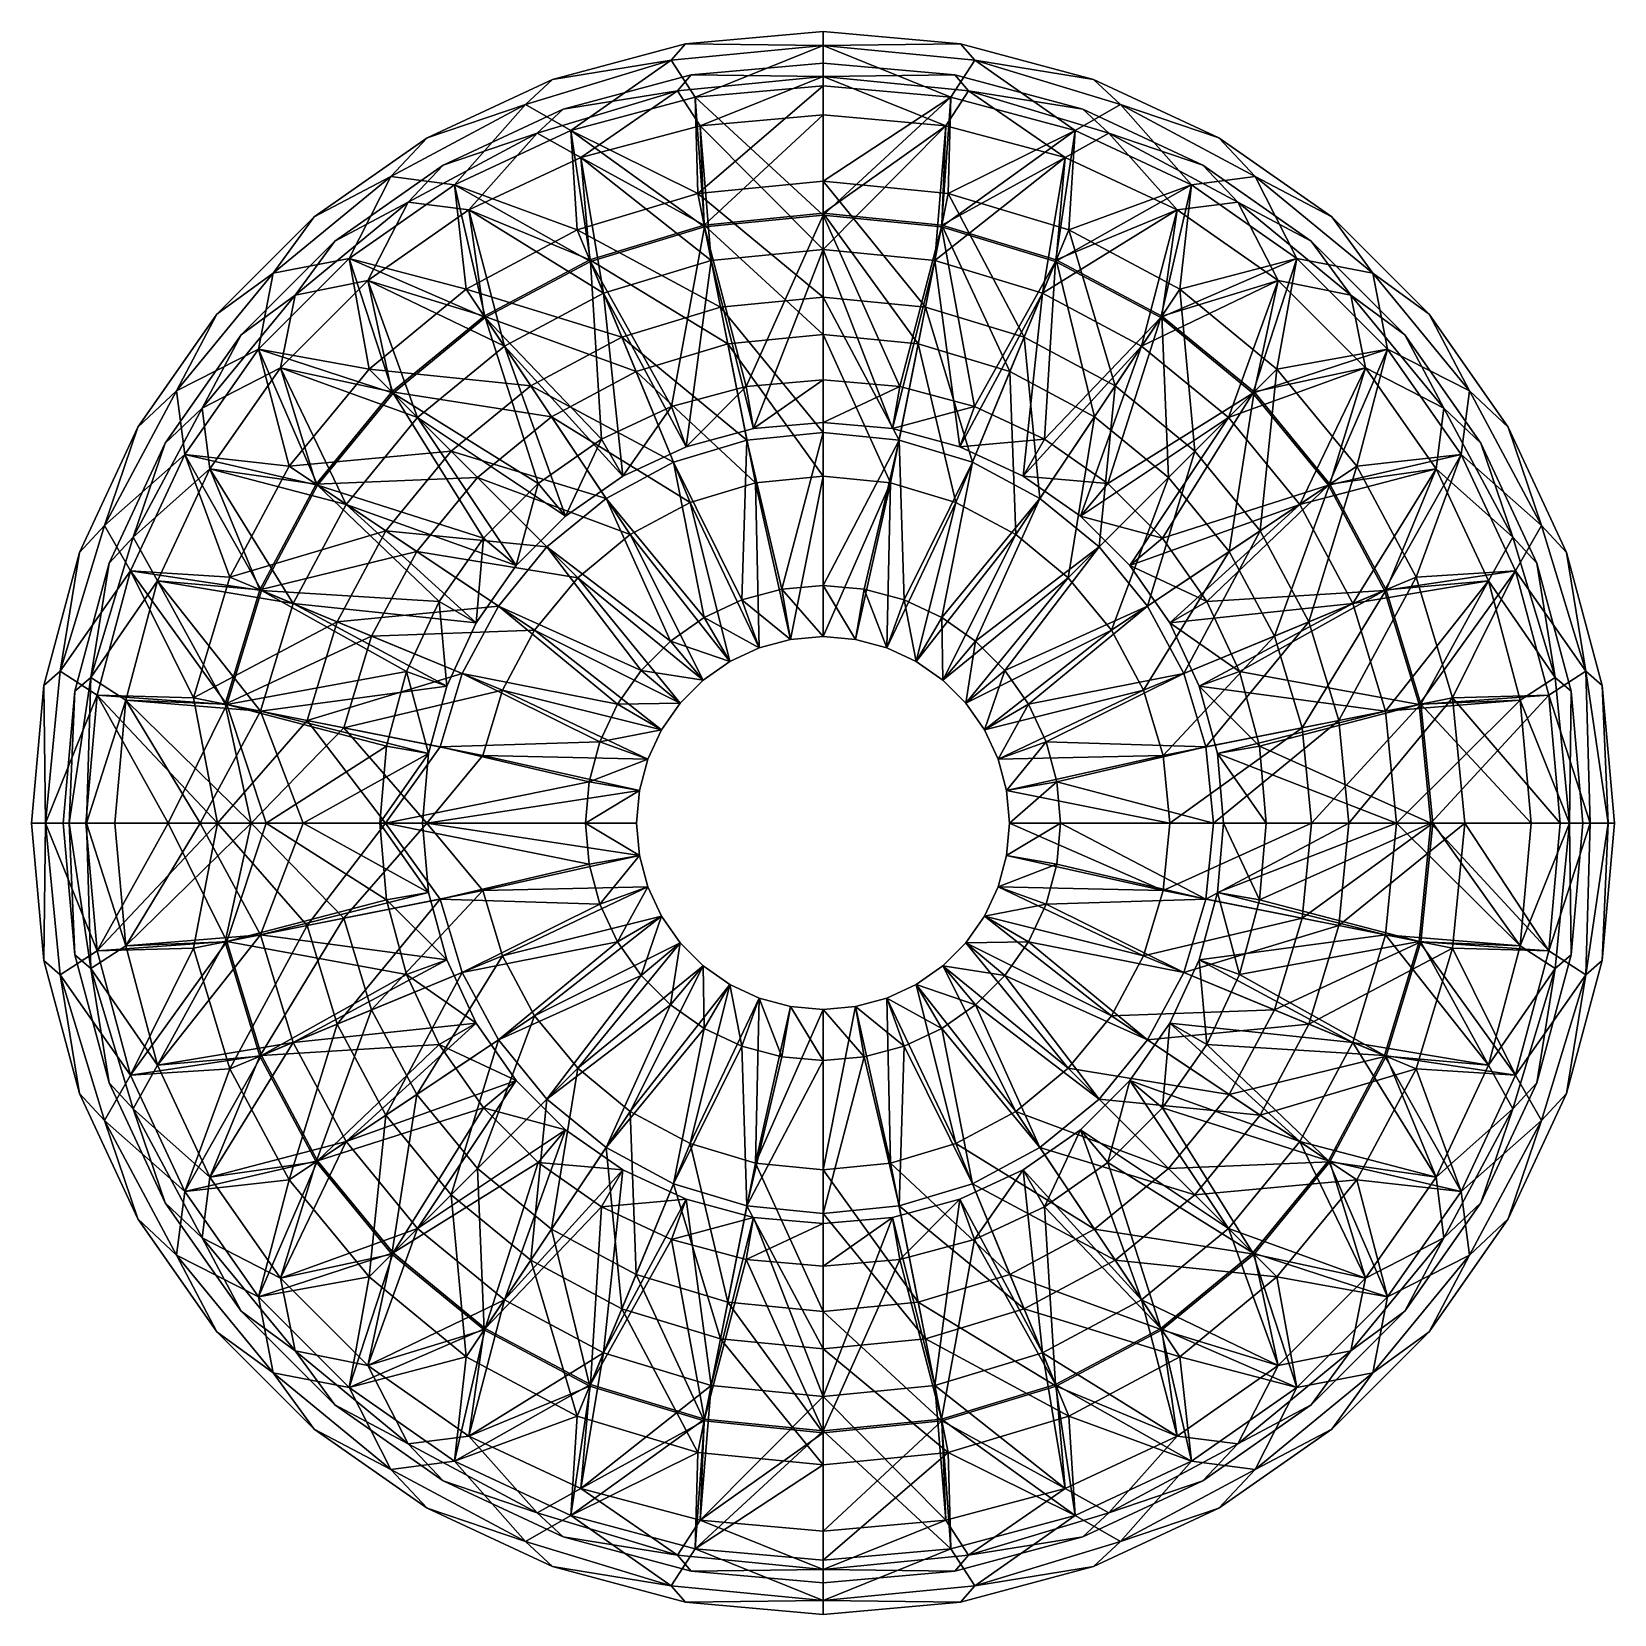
# Model space of a CAD drawing. Extents: x -6.3 to 6.3, y -6.3 to 6.3.
import ezdxf

# ---------------------------------------------------------------- set-up
doc = ezdxf.new("R2010")
doc.units = 0
doc.layers.add('Bag', color=131, linetype='CONTINUOUS')

msp = doc.modelspace()

# ---------------------------------------------------------------- meshes
at = {"layer": 'Bag', "color": 131}
mesh = msp.add_polyface(dxfattribs=at)
corners = [(-2.022733, 5.557414, 15.083843), (-1.026969, 5.824229, 15.083843), (-1.005006, 5.052508, 16.561838), (0, 5.914077, 15.083843), (0, 5.151492, 16.561838), (-0.823303, 4.139022, 17.939711), (-1.971391, 4.759358, 16.561838), (0, 4.22011, 17.939711), (-0.951496, 4.783496, 1.738292), (-0.617493, 3.501976), (0, 4.87721, 1.738292), (0, 3.556), (-1.216224, 3.341547), (-1.026969, 5.824229, 3.659793), (-1.866427, 4.505955, 1.738292), (-2.022733, 5.557414, 3.659793), (0, 5.914077, 3.659793), (0, 6.35, 5.718664), (-1.102666, 6.253529, 13.024971), (-1.102666, 6.253529, 5.718664), (0, 6.35, 13.024971), (-1.217329, 6.119928, 4.666407), (0, 6.239824, 4.666407), (-1.217329, 6.119928, 14.077228), (0, 6.239824, 14.077228), (0, 5.681873, 14.980899), (-0.986647, 5.595553, 14.980899), (-0.95444, 4.798293, 16.500487), (-1.943315, 5.339214, 14.980899), (0, 4.892297, 16.500487), (-0.764968, 3.845754, 17.910929), (-1.872201, 4.519893, 16.500487), (-1.500539, 3.622621, 17.910929), (0, 3.921096, 17.910929), (-0.986647, 5.595553, 3.762736), (0, 4.601602, 1.780364), (-0.897728, 4.513183, 1.780364), (-0.558002, 3.164586), (-1.943315, 5.339214, 3.762736), (-1.099049, 3.019613), (-1.760957, 4.251326, 1.780364), (0, 5.681873, 3.762736), (-1.058559, 6.003388, 13.024971), (0, 6.096, 5.718664), (-1.058559, 6.003388, 5.718664), (-2.084955, 5.728366, 13.024971), (0, 6.096, 13.024971), (0, 5.991333, 4.71902), (-1.168851, 5.876211, 4.71902), (-2.084955, 5.728366, 5.718664), (0, 5.991333, 14.024615), (-1.168851, 5.876211, 14.024615)]
mesh.append_faces([[corners[k] for k in face] for face in [(0, 1, 2), (1, 3, 2), (2, 3, 4), (5, 6, 2), (2, 7, 5), (7, 2, 4), (8, 9, 10), (9, 11, 10), (12, 9, 8), (13, 8, 10), (14, 12, 8), (13, 15, 8), (16, 13, 10), (17, 18, 19), (18, 17, 20), (19, 21, 22), (16, 22, 13), (13, 21, 15), (17, 19, 22), (13, 22, 21), (1, 23, 24), (20, 24, 18), (3, 1, 24), (1, 0, 23), (18, 24, 23), (25, 26, 27), (26, 28, 27), (25, 27, 29), (30, 31, 32), (31, 30, 27), (33, 27, 30), (27, 33, 29), (34, 35, 36), (37, 36, 35), (38, 34, 36), (39, 40, 36), (34, 41, 35), (42, 43, 44), (44, 45, 42), (43, 42, 46), (44, 43, 47), (47, 41, 34), (48, 34, 38), (48, 44, 47), (49, 44, 48), (47, 34, 48), (26, 25, 50), (50, 46, 42), (51, 42, 45), (51, 26, 50), (28, 26, 51), (50, 42, 51)]], dxfattribs={"color": 131})
mesh = msp.add_polyface(dxfattribs=at)
corners = [(1.026969, 5.824229, 15.083843), (1.005006, 5.052508, 16.561838), (0, 5.151492, 16.561838), (0, 5.914077, 15.083843), (2.022733, 5.557414, 15.083843), (0.823303, 4.139022, 17.939711), (0, 4.22011, 17.939711), (1.614966, 3.898873, 17.939711), (1.216224, 3.341547), (1.866427, 4.505955, 1.738292), (0.951496, 4.783496, 1.738292), (0, 3.556), (0.617493, 3.501976), (0, 4.87721, 1.738292), (0, 5.914077, 3.659793), (1.026969, 5.824229, 3.659793), (2.022733, 5.557414, 3.659793), (1.102666, 6.253529, 5.718664), (0, 6.35, 13.024971), (0, 6.35, 5.718664), (1.102666, 6.253529, 13.024971), (0, 6.239824, 4.666407), (1.217329, 6.119928, 4.666407), (0, 6.239824, 14.077228), (1.217329, 6.119928, 14.077228), (0.95444, 4.798293, 16.500487), (0.986647, 5.595553, 14.980899), (0, 4.892297, 16.500487), (0, 5.681873, 14.980899), (1.943315, 5.339214, 14.980899), (0.764968, 3.845754, 17.910929), (0, 3.921096, 17.910929), (1.500539, 3.622621, 17.910929), (0.986647, 5.595553, 3.762736), (1.943315, 5.339214, 3.762736), (0.897728, 4.513183, 1.780364), (0, 5.681873, 3.762736), (0, 4.601602, 1.780364), (0.558002, 3.164586), (1.760957, 4.251326, 1.780364), (1.099049, 3.019613), (1.058559, 6.003388, 13.024971), (2.084955, 5.728366, 5.718664), (1.058559, 6.003388, 5.718664), (0, 6.096, 13.024971), (0, 6.096, 5.718664), (1.168851, 5.876211, 4.71902), (0, 5.991333, 4.71902), (1.168851, 5.876211, 14.024615), (0, 5.991333, 14.024615), (2.084955, 5.728366, 13.024971)]
mesh.append_faces([[corners[k] for k in face] for face in [(0, 1, 2), (3, 0, 2), (0, 4, 1), (2, 5, 6), (5, 2, 1), (1, 7, 5), (8, 9, 10), (11, 12, 13), (14, 13, 15), (15, 10, 16), (12, 10, 13), (12, 8, 10), (15, 13, 10), (17, 18, 19), (18, 17, 20), (14, 15, 21), (17, 19, 21), (15, 22, 21), (15, 16, 22), (22, 17, 21), (18, 20, 23), (4, 0, 24), (0, 3, 23), (20, 24, 23), (24, 0, 23), (25, 26, 27), (26, 28, 27), (29, 26, 25), (30, 27, 31), (27, 30, 25), (32, 25, 30), (33, 34, 35), (36, 33, 37), (37, 33, 35), (35, 38, 37), (39, 40, 35), (41, 42, 43), (44, 43, 45), (43, 44, 41), (43, 42, 46), (45, 43, 47), (43, 46, 47), (46, 33, 47), (34, 33, 46), (33, 36, 47), (26, 29, 48), (28, 26, 49), (26, 48, 49), (48, 41, 49), (50, 41, 48), (41, 44, 49)]], dxfattribs={"color": 131})
mesh = msp.add_polyface(dxfattribs=at)
corners = [(-2.957038, 5.121741, 15.083843), (-2.022733, 5.557414, 15.083843), (-1.971391, 4.759358, 16.561838), (-2.862016, 4.283309, 16.561838), (-1.005006, 5.052508, 16.561838), (-1.614966, 3.898873, 17.939711), (-2.344568, 3.508893, 17.939711), (-0.823303, 4.139022, 17.939711), (-2.957038, 5.121741, 3.659793), (-2.709633, 4.055252, 1.738292), (-1.866427, 4.505955, 1.738292), (-2.022733, 5.557414, 3.659793), (-0.951496, 4.783496, 1.738292), (-1.778, 3.079586), (-1.102666, 6.253529, 5.718664), (-2.171828, 5.967048, 13.024971), (-2.171828, 5.967048, 5.718664), (-3.175, 5.499261, 13.024971), (-3.175, 5.499261, 5.718664), (-1.102666, 6.253529, 13.024971), (-2.387877, 5.764846, 4.666407), (-1.217329, 6.119928, 4.666407), (-3.466661, 5.188224, 4.666407), (-2.387877, 5.764846, 14.077228), (-1.217329, 6.119928, 14.077228), (-3.466661, 5.188224, 14.077228), (-1.943315, 5.339214, 14.980899), (-2.840936, 4.920646, 14.980899), (-1.872201, 4.519893, 16.500487), (-2.718014, 4.067796, 16.500487), (-0.95444, 4.798293, 16.500487), (-1.500539, 3.622621, 17.910929), (-1.943315, 5.339214, 3.762736), (-0.897728, 4.513183, 1.780364), (-1.760957, 4.251326, 1.780364), (-2.840936, 4.920646, 3.762736), (-2.556513, 3.826092, 1.780364), (-3.652238, 4.352567, 3.762736), (-2.084955, 5.728366, 13.024971), (-1.058559, 6.003388, 5.718664), (-2.084955, 5.728366, 5.718664), (-3.048, 5.279291, 13.024971), (-3.048, 5.279291, 5.718664), (-2.292784, 5.53527, 4.71902), (-1.168851, 5.876211, 4.71902), (-3.328606, 4.981612, 4.71902), (-2.292784, 5.53527, 14.024615), (-1.168851, 5.876211, 14.024615), (-3.328606, 4.981612, 14.024615)]
mesh.append_faces([[corners[k] for k in face] for face in [(0, 1, 2), (3, 0, 2), (2, 1, 4), (3, 5, 6), (5, 3, 2), (2, 7, 5), (8, 9, 10), (11, 10, 12), (9, 13, 10), (11, 8, 10), (14, 15, 16), (16, 17, 18), (17, 16, 15), (15, 14, 19), (16, 20, 21), (11, 20, 8), (8, 20, 22), (14, 16, 21), (16, 18, 20), (11, 21, 20), (20, 18, 22), (1, 23, 24), (19, 24, 15), (15, 23, 17), (17, 23, 25), (1, 0, 23), (15, 24, 23), (23, 0, 25), (26, 27, 28), (27, 29, 28), (26, 28, 30), (29, 31, 28), (32, 33, 34), (35, 34, 36), (35, 32, 34), (37, 35, 36), (38, 39, 40), (41, 40, 42), (40, 41, 38), (43, 40, 44), (43, 32, 35), (43, 35, 45), (42, 40, 43), (44, 32, 43), (42, 43, 45), (46, 26, 47), (46, 38, 41), (46, 41, 48), (27, 26, 46), (47, 38, 46), (27, 46, 48)]], dxfattribs={"color": 131})
mesh = msp.add_polyface(dxfattribs=at)
corners = [(2.022733, 5.557414, 15.083843), (1.971391, 4.759358, 16.561838), (1.005006, 5.052508, 16.561838), (2.957038, 5.121741, 15.083843), (2.862016, 4.283309, 16.561838), (1.614966, 3.898873, 17.939711), (2.344568, 3.508893, 17.939711), (1.778, 3.079586), (2.709633, 4.055252, 1.738292), (1.866427, 4.505955, 1.738292), (2.022733, 5.557414, 3.659793), (2.957038, 5.121741, 3.659793), (0.951496, 4.783496, 1.738292), (3.175, 5.499261, 5.718664), (2.171828, 5.967048, 13.024971), (2.171828, 5.967048, 5.718664), (1.102666, 6.253529, 13.024971), (1.102666, 6.253529, 5.718664), (3.175, 5.499261, 13.024971), (1.217329, 6.119928, 4.666407), (2.387877, 5.764846, 4.666407), (3.466661, 5.188224, 4.666407), (2.387877, 5.764846, 14.077228), (3.466661, 5.188224, 14.077228), (1.217329, 6.119928, 14.077228), (1.872201, 4.519893, 16.500487), (1.943315, 5.339214, 14.980899), (0.95444, 4.798293, 16.500487), (2.718014, 4.067796, 16.500487), (2.840936, 4.920646, 14.980899), (1.500539, 3.622621, 17.910929), (2.178444, 3.260273, 17.910929), (2.840936, 4.920646, 3.762736), (3.652238, 4.352567, 3.762736), (2.556513, 3.826092, 1.780364), (1.943315, 5.339214, 3.762736), (1.760957, 4.251326, 1.780364), (0.897728, 4.513183, 1.780364), (2.084955, 5.728366, 13.024971), (3.048, 5.279291, 5.718664), (2.084955, 5.728366, 5.718664), (1.058559, 6.003388, 13.024971), (3.048, 5.279291, 13.024971), (2.292784, 5.53527, 4.71902), (3.328606, 4.981612, 4.71902), (1.168851, 5.876211, 4.71902), (2.292784, 5.53527, 14.024615), (3.328606, 4.981612, 14.024615), (1.168851, 5.876211, 14.024615)]
mesh.append_faces([[corners[k] for k in face] for face in [(0, 1, 2), (3, 4, 1), (0, 3, 1), (5, 2, 1), (1, 6, 5), (6, 1, 4), (7, 8, 9), (10, 9, 11), (10, 12, 9), (11, 9, 8), (13, 14, 15), (15, 16, 17), (16, 15, 14), (14, 13, 18), (15, 17, 19), (13, 15, 20), (11, 21, 20), (10, 20, 19), (21, 13, 20), (10, 11, 20), (20, 15, 19), (3, 0, 22), (18, 23, 22), (14, 22, 24), (23, 3, 22), (14, 18, 22), (22, 0, 24), (16, 14, 24), (25, 26, 27), (28, 29, 25), (29, 26, 25), (27, 30, 25), (25, 31, 28), (32, 33, 34), (35, 32, 36), (36, 32, 34), (37, 35, 36), (38, 39, 40), (40, 41, 38), (39, 38, 42), (40, 39, 43), (44, 32, 43), (43, 35, 45), (39, 44, 43), (32, 35, 43), (40, 43, 45), (26, 29, 46), (47, 42, 46), (46, 38, 48), (29, 47, 46), (42, 38, 46), (26, 46, 48)]], dxfattribs={"color": 131})
mesh = msp.add_polyface(dxfattribs=at)
corners = [(-3.801495, 4.530446, 15.083843), (-2.957038, 5.121741, 15.083843), (-2.862016, 4.283309, 16.561838), (-4.530446, 3.801495, 15.083843), (-3.642655, 3.642655, 16.561838), (-3.801495, 4.530446, 3.659793), (-4.530446, 3.801495, 3.659793), (-3.448708, 3.448708, 1.738292), (-2.709633, 4.055252, 1.738292), (-2.957038, 5.121741, 3.659793), (-3.175, 5.499261, 5.718664), (-4.081701, 4.864382, 13.024971), (-4.081701, 4.864382, 5.718664), (-5.499261, 3.175, 13.024971), (-4.864382, 4.081701, 5.718664), (-4.864382, 4.081701, 13.024971), (-3.175, 5.499261, 13.024971), (-4.412222, 4.412222, 4.666407), (-3.466661, 5.188224, 4.666407), (-5.188224, 3.466661, 4.666407), (-4.412222, 4.412222, 14.077228), (-3.466661, 5.188224, 14.077228), (-5.188224, 3.466661, 14.077228), (-2.840936, 4.920646, 14.980899), (-3.652238, 4.352567, 14.980899), (-2.718014, 4.067796, 16.500487), (-4.352567, 3.652238, 14.980899), (-3.459376, 3.459376, 16.500487), (-3.652238, 4.352567, 3.762736), (-2.556513, 3.826092, 1.780364), (-3.253824, 3.253824, 1.780364), (-4.352567, 3.652238, 3.762736), (-3.918433, 4.669807, 13.024971), (-3.048, 5.279291, 5.718664), (-3.918433, 4.669807, 5.718664), (-4.669807, 3.918433, 13.024971), (-4.669807, 3.918433, 5.718664), (-3.048, 5.279291, 13.024971), (-3.328606, 4.981612, 4.71902), (-4.236512, 4.236512, 4.71902), (-4.981612, 3.328606, 4.71902), (-2.840936, 4.920646, 3.762736), (-3.328606, 4.981612, 14.024615), (-4.236512, 4.236512, 14.024615), (-4.981612, 3.328606, 14.024615)]
mesh.append_faces([[corners[k] for k in face] for face in [(0, 1, 2), (3, 0, 4), (4, 0, 2), (5, 6, 7), (5, 7, 8), (9, 5, 8), (10, 11, 12), (13, 14, 15), (11, 10, 16), (15, 14, 11), (12, 11, 14), (12, 14, 17), (10, 12, 18), (5, 18, 17), (6, 17, 19), (5, 9, 18), (18, 12, 17), (6, 5, 17), (17, 14, 19), (0, 3, 20), (1, 0, 21), (11, 21, 20), (15, 20, 22), (11, 16, 21), (21, 0, 20), (15, 11, 20), (20, 3, 22), (23, 24, 25), (24, 26, 27), (24, 27, 25), (28, 29, 30), (31, 28, 30), (32, 33, 34), (35, 34, 36), (34, 35, 32), (33, 32, 37), (34, 33, 38), (36, 34, 39), (38, 28, 39), (39, 31, 40), (41, 28, 38), (34, 38, 39), (28, 31, 39), (36, 39, 40), (24, 23, 42), (26, 24, 43), (42, 32, 43), (43, 35, 44), (37, 32, 42), (24, 42, 43), (32, 35, 43), (26, 43, 44)]], dxfattribs={"color": 131})
mesh = msp.add_polyface(dxfattribs=at)
corners = [(3.801495, 4.530446, 15.083843), (3.642655, 3.642655, 16.561838), (2.862016, 4.283309, 16.561838), (2.957038, 5.121741, 15.083843), (4.530446, 3.801495, 15.083843), (2.957038, 5.121741, 3.659793), (2.709633, 4.055252, 1.738292), (3.801495, 4.530446, 3.659793), (3.448708, 3.448708, 1.738292), (4.530446, 3.801495, 3.659793), (5.499261, 3.175, 5.718664), (4.864382, 4.081701, 13.024971), (4.864382, 4.081701, 5.718664), (4.081701, 4.864382, 5.718664), (3.175, 5.499261, 13.024971), (3.175, 5.499261, 5.718664), (4.081701, 4.864382, 13.024971), (3.466661, 5.188224, 4.666407), (4.412222, 4.412222, 4.666407), (5.188224, 3.466661, 4.666407), (3.466661, 5.188224, 14.077228), (4.412222, 4.412222, 14.077228), (5.188224, 3.466661, 14.077228), (3.459376, 3.459376, 16.500487), (3.652238, 4.352567, 14.980899), (2.718014, 4.067796, 16.500487), (2.840936, 4.920646, 14.980899), (4.352567, 3.652238, 14.980899), (2.556513, 3.826092, 1.780364), (3.652238, 4.352567, 3.762736), (3.253824, 3.253824, 1.780364), (4.352567, 3.652238, 3.762736), (3.048, 5.279291, 13.024971), (3.918433, 4.669807, 5.718664), (3.048, 5.279291, 5.718664), (3.918433, 4.669807, 13.024971), (4.669807, 3.918433, 13.024971), (4.669807, 3.918433, 5.718664), (3.328606, 4.981612, 4.71902), (4.236512, 4.236512, 4.71902), (4.981612, 3.328606, 4.71902), (2.840936, 4.920646, 3.762736), (4.236512, 4.236512, 14.024615), (3.328606, 4.981612, 14.024615), (4.981612, 3.328606, 14.024615)]
mesh.append_faces([[corners[k] for k in face] for face in [(0, 1, 2), (3, 0, 2), (0, 4, 1), (5, 6, 7), (7, 6, 8), (9, 7, 8), (10, 11, 12), (13, 14, 15), (14, 13, 16), (16, 13, 11), (12, 11, 13), (13, 15, 17), (12, 13, 18), (9, 19, 18), (7, 18, 17), (19, 12, 18), (7, 9, 18), (18, 13, 17), (5, 7, 17), (0, 3, 20), (4, 0, 21), (11, 22, 21), (16, 21, 20), (22, 4, 21), (16, 11, 21), (21, 0, 20), (14, 16, 20), (23, 24, 25), (24, 26, 25), (27, 24, 23), (28, 29, 30), (29, 31, 30), (32, 33, 34), (33, 32, 35), (33, 35, 36), (36, 37, 33), (34, 33, 38), (33, 37, 39), (40, 31, 39), (39, 29, 38), (37, 40, 39), (31, 29, 39), (33, 39, 38), (29, 41, 38), (24, 27, 42), (26, 24, 43), (44, 36, 42), (42, 35, 43), (27, 44, 42), (36, 35, 42), (24, 42, 43), (35, 32, 43)]], dxfattribs={"color": 131})
mesh = msp.add_polyface(dxfattribs=at)
corners = [(0, 1.905, 20.32), (-0.3308, 1.876059, 20.32), (0, 3.132899, 19.198274), (-0.611198, 3.072702, 19.198274), (-0.651548, 1.790114, 20.32), (-1.198909, 2.894422, 19.198274), (-0.9525, 1.649778, 20.32), (-1.740546, 2.604911, 19.198274), (-2.215294, 2.215294, 19.198274), (-3.508893, 2.344568, 17.939711), (-2.984068, 2.984068, 17.939711), (-2.344568, 3.508893, 17.939711), (-1.614966, 3.898873, 17.939711), (-0.823303, 4.139022, 17.939711), (0, 4.22011, 17.939711), (-3.642655, 3.642655, 16.561838), (-2.862016, 4.283309, 16.561838), (-0.558002, 3.164586), (0, 3.213405), (0, 3.556), (-1.099049, 3.019613), (-0.617493, 3.501976), (-1.606703, 2.782891), (-1.216224, 3.341547), (-2.065537, 2.461611), (-1.778, 3.079586), (-2.461611, 2.065537), (-2.285753, 2.724054), (-2.724054, 2.285753), (-2.709633, 4.055252, 1.738292), (-3.448708, 3.448708, 1.738292), (-1.866427, 4.505955, 1.738292), (-0.542964, 2.729665, 19.190632), (-0.259753, 1.473131, 20.32), (0, 2.783142, 19.190632), (-1.065062, 2.571288, 19.190632), (-0.511613, 1.405645, 20.32), (-3.260273, 2.178444, 17.910929), (-1.967978, 1.967978, 19.190632), (-2.772634, 2.772634, 17.910929), (-1.546231, 2.314098, 19.190632), (-2.178444, 3.260273, 17.910929), (-1.500539, 3.622621, 17.910929), (-0.764968, 3.845754, 17.910929), (0, 3.921096, 17.910929), (-3.459376, 3.459376, 16.500487), (-2.718014, 4.067796, 16.500487), (-2.556513, 3.826092, 1.780364), (-3.253824, 3.253824, 1.780364), (-1.760957, 4.251326, 1.780364), (-0.897728, 4.513183, 1.780364), (0, 4.601602, 1.780364)]
mesh.append_faces([[corners[k] for k in face] for face in [(0, 1, 2), (1, 3, 2), (4, 5, 3), (1, 4, 3), (5, 6, 7), (8, 9, 10), (10, 7, 8), (7, 10, 11), (11, 5, 7), (5, 11, 12), (12, 3, 5), (3, 12, 13), (13, 2, 3), (2, 13, 14), (15, 11, 10), (11, 15, 16), (17, 18, 19), (20, 17, 21), (22, 20, 23), (17, 19, 21), (24, 22, 25), (20, 21, 23), (26, 24, 27), (22, 23, 25), (24, 25, 27), (26, 27, 28), (27, 25, 29), (28, 27, 30), (27, 29, 30), (25, 23, 31), (32, 33, 34), (35, 36, 32), (37, 38, 39), (40, 39, 38), (39, 40, 41), (35, 41, 40), (41, 35, 42), (32, 42, 35), (42, 32, 43), (34, 43, 32), (43, 34, 44), (41, 45, 39), (45, 41, 46), (42, 46, 41), (22, 24, 47), (24, 26, 48), (20, 22, 49), (24, 48, 47), (17, 20, 50), (22, 47, 49), (18, 17, 51)]], dxfattribs={"color": 131})
mesh = msp.add_polyface(dxfattribs=at)
corners = [(0.611198, 3.072702, 19.198274), (0, 1.905, 20.32), (0, 3.132899, 19.198274), (0.9525, 1.649778, 20.32), (0.651548, 1.790114, 20.32), (1.198909, 2.894422, 19.198274), (0.3308, 1.876059, 20.32), (1.740546, 2.604911, 19.198274), (0, 4.22011, 17.939711), (0.823303, 4.139022, 17.939711), (1.614966, 3.898873, 17.939711), (2.344568, 3.508893, 17.939711), (2.215294, 2.215294, 19.198274), (2.984068, 2.984068, 17.939711), (2.604911, 1.740546, 19.198274), (2.862016, 4.283309, 16.561838), (1.099049, 3.019613), (1.606703, 2.782891), (1.778, 3.079586), (2.065537, 2.461611), (2.285753, 2.724054), (2.461611, 2.065537), (2.724054, 2.285753), (0.558002, 3.164586), (1.216224, 3.341547), (0, 3.213405), (0.617493, 3.501976), (0, 3.556), (3.448708, 3.448708, 1.738292), (2.709633, 4.055252, 1.738292), (1.866427, 4.505955, 1.738292), (0, 1.495856, 20.32), (0.542964, 2.729665, 19.190632), (0, 2.783142, 19.190632), (0.511613, 1.405645, 20.32), (1.065062, 2.571288, 19.190632), (0, 3.921096, 17.910929), (0.764968, 3.845754, 17.910929), (1.500539, 3.622621, 17.910929), (1.546231, 2.314098, 19.190632), (2.178444, 3.260273, 17.910929), (1.967978, 1.967978, 19.190632), (2.772634, 2.772634, 17.910929), (2.314098, 1.546231, 19.190632), (3.260273, 2.178444, 17.910929), (1.872201, 4.519893, 16.500487), (2.718014, 4.067796, 16.500487), (3.459376, 3.459376, 16.500487), (3.253824, 3.253824, 1.780364), (0, 4.601602, 1.780364), (0.897728, 4.513183, 1.780364), (2.556513, 3.826092, 1.780364), (1.760957, 4.251326, 1.780364)]
mesh.append_faces([[corners[k] for k in face] for face in [(0, 1, 2), (3, 4, 5), (4, 6, 0), (7, 3, 5), (6, 1, 0), (5, 4, 0), (8, 0, 2), (0, 8, 9), (9, 5, 0), (5, 9, 10), (10, 7, 5), (7, 10, 11), (11, 12, 7), (12, 11, 13), (13, 14, 12), (15, 13, 11), (16, 17, 18), (17, 19, 20), (19, 21, 22), (19, 22, 20), (23, 16, 24), (17, 20, 18), (25, 23, 26), (16, 18, 24), (23, 24, 26), (25, 26, 27), (20, 22, 28), (20, 28, 29), (24, 18, 30), (18, 20, 29), (31, 32, 33), (34, 35, 32), (32, 36, 33), (36, 32, 37), (35, 37, 32), (37, 35, 38), (39, 38, 35), (38, 39, 40), (41, 40, 39), (40, 41, 42), (42, 43, 44), (40, 45, 38), (42, 46, 40), (46, 42, 47), (21, 19, 48), (23, 25, 49), (16, 23, 50), (51, 17, 52), (17, 16, 52), (48, 19, 51), (19, 17, 51)]], dxfattribs={"color": 131})
mesh = msp.add_polyface(dxfattribs=at)
corners = [(4.530446, 3.801495, 15.083843), (5.121741, 2.957038, 15.083843), (4.283309, 2.862016, 16.561838), (3.642655, 3.642655, 16.561838), (4.759358, 1.971391, 16.561838), (2.604911, 1.740546, 19.198274), (2.984068, 2.984068, 17.939711), (3.508893, 2.344568, 17.939711), (2.862016, 4.283309, 16.561838), (2.724054, 2.285753), (4.055252, 2.709633, 1.738292), (3.448708, 3.448708, 1.738292), (5.121741, 2.957038, 3.659793), (4.505955, 1.866427, 1.738292), (4.530446, 3.801495, 3.659793), (5.967048, 2.171828, 5.718664), (5.499261, 3.175, 13.024971), (5.499261, 3.175, 5.718664), (4.864382, 4.081701, 13.024971), (5.967048, 2.171828, 13.024971), (4.864382, 4.081701, 5.718664), (5.188224, 3.466661, 4.666407), (5.557414, 2.022733, 3.659793), (5.764846, 2.387877, 4.666407), (5.188224, 3.466661, 14.077228), (5.764846, 2.387877, 14.077228), (5.557414, 2.022733, 15.083843), (4.920646, 2.840936, 14.980899), (4.352567, 3.652238, 14.980899), (4.067796, 2.718014, 16.500487), (3.459376, 3.459376, 16.500487), (4.519893, 1.872201, 16.500487), (3.260273, 2.178444, 17.910929), (2.772634, 2.772634, 17.910929), (4.920646, 2.840936, 3.762736), (4.251326, 1.760957, 1.780364), (3.826092, 2.556513, 1.780364), (4.352567, 3.652238, 3.762736), (3.253824, 3.253824, 1.780364), (2.461611, 2.065537), (5.279291, 3.048, 13.024971), (5.728366, 2.084955, 5.718664), (5.279291, 3.048, 5.718664), (4.669807, 3.918433, 13.024971), (4.669807, 3.918433, 5.718664), (5.728366, 2.084955, 13.024971), (4.981612, 3.328606, 4.71902), (5.53527, 2.292784, 4.71902), (5.339214, 1.943315, 3.762736), (4.981612, 3.328606, 14.024615), (5.53527, 2.292784, 14.024615), (5.339214, 1.943315, 14.980899)]
mesh.append_faces([[corners[k] for k in face] for face in [(0, 1, 2), (3, 0, 2), (2, 1, 4), (5, 6, 7), (6, 8, 3), (3, 7, 6), (7, 3, 2), (9, 10, 11), (12, 10, 13), (14, 11, 10), (12, 14, 10), (15, 16, 17), (18, 17, 16), (16, 15, 19), (17, 20, 21), (22, 23, 12), (12, 23, 21), (15, 17, 23), (23, 17, 21), (14, 12, 21), (1, 0, 24), (19, 25, 16), (16, 25, 24), (26, 1, 25), (25, 1, 24), (18, 16, 24), (27, 28, 29), (28, 30, 29), (27, 29, 31), (32, 30, 33), (30, 32, 29), (34, 35, 36), (37, 36, 38), (37, 34, 36), (39, 38, 36), (40, 41, 42), (43, 42, 44), (42, 43, 40), (41, 40, 45), (44, 42, 46), (47, 48, 34), (47, 34, 46), (42, 41, 47), (42, 47, 46), (34, 37, 46), (28, 27, 49), (50, 45, 40), (50, 40, 49), (27, 51, 50), (27, 50, 49), (40, 43, 49)]], dxfattribs={"color": 131})
mesh = msp.add_polyface(dxfattribs=at)
corners = [(-5.121741, 2.957038, 15.083843), (-4.283309, 2.862016, 16.561838), (-4.759358, 1.971391, 16.561838), (-4.530446, 3.801495, 15.083843), (-3.642655, 3.642655, 16.561838), (-5.557414, 2.022733, 15.083843), (-3.508893, 2.344568, 17.939711), (-2.984068, 2.984068, 17.939711), (-2.724054, 2.285753), (-3.448708, 3.448708, 1.738292), (-4.055252, 2.709633, 1.738292), (-5.121741, 2.957038, 3.659793), (-4.530446, 3.801495, 3.659793), (-4.505955, 1.866427, 1.738292), (-4.864382, 4.081701, 5.718664), (-5.499261, 3.175, 13.024971), (-5.499261, 3.175, 5.718664), (-5.967048, 2.171828, 13.024971), (-5.967048, 2.171828, 5.718664), (-5.188224, 3.466661, 4.666407), (-5.764846, 2.387877, 4.666407), (-5.557414, 2.022733, 3.659793), (-5.188224, 3.466661, 14.077228), (-5.764846, 2.387877, 14.077228), (-4.864382, 4.081701, 13.024971), (-4.067796, 2.718014, 16.500487), (-4.920646, 2.840936, 14.980899), (-4.519893, 1.872201, 16.500487), (-3.459376, 3.459376, 16.500487), (-4.352567, 3.652238, 14.980899), (-2.772634, 2.772634, 17.910929), (-3.260273, 2.178444, 17.910929), (-4.920646, 2.840936, 3.762736), (-4.352567, 3.652238, 3.762736), (-3.826092, 2.556513, 1.780364), (-4.251326, 1.760957, 1.780364), (-3.253824, 3.253824, 1.780364), (-2.461611, 2.065537), (-5.279291, 3.048, 13.024971), (-4.669807, 3.918433, 5.718664), (-5.279291, 3.048, 5.718664), (-5.728366, 2.084955, 13.024971), (-5.728366, 2.084955, 5.718664), (-4.669807, 3.918433, 13.024971), (-4.981612, 3.328606, 4.71902), (-5.53527, 2.292784, 4.71902), (-5.339214, 1.943315, 3.762736), (-4.981612, 3.328606, 14.024615), (-5.339214, 1.943315, 14.980899), (-5.53527, 2.292784, 14.024615)]
mesh.append_faces([[corners[k] for k in face] for face in [(0, 1, 2), (3, 4, 1), (5, 0, 2), (0, 3, 1), (6, 2, 1), (1, 7, 6), (7, 1, 4), (8, 9, 10), (11, 10, 12), (11, 13, 10), (12, 10, 9), (14, 15, 16), (16, 17, 18), (17, 16, 15), (14, 16, 19), (16, 18, 20), (11, 19, 20), (11, 12, 19), (19, 16, 20), (21, 11, 20), (3, 0, 22), (0, 5, 23), (15, 22, 23), (15, 24, 22), (22, 0, 23), (17, 15, 23), (25, 26, 27), (28, 29, 25), (29, 26, 25), (30, 25, 31), (25, 30, 28), (32, 33, 34), (35, 32, 34), (36, 37, 34), (34, 33, 36), (38, 39, 40), (41, 40, 42), (40, 41, 38), (39, 38, 43), (40, 39, 44), (42, 40, 45), (44, 32, 45), (33, 32, 44), (40, 44, 45), (32, 46, 45), (26, 29, 47), (48, 26, 49), (47, 38, 49), (43, 38, 47), (26, 47, 49), (38, 41, 49)]], dxfattribs={"color": 131})
mesh = msp.add_polyface(dxfattribs=at)
corners = [(-5.557414, 2.022733, 15.083843), (-4.759358, 1.971391, 16.561838), (-5.052508, 1.005006, 16.561838), (-3.511725, 0, 18.793128), (-4.859193, 0, 17.033233), (-4.139022, 0.823303, 17.939711), (-3.072702, 0.611198, 19.198274), (-2.894422, 1.198909, 19.198274), (-3.898873, 1.614966, 17.939711), (-2.604911, 1.740546, 19.198274), (-3.508893, 2.344568, 17.939711), (-3.556, 0), (-3.164586, 0.558002), (-3.501976, 0.617493), (-3.019613, 1.099049), (-3.341547, 1.216224), (-3.213405, 0), (-3.079586, 1.778), (-4.055252, 2.709633, 1.738292), (-4.505955, 1.866427, 1.738292), (-4.783496, 0.951496, 1.738292), (-4.466968, 0, 1.136344), (-5.255802, 0, 2.360633), (-5.557414, 2.022733, 3.659793), (-5.121741, 2.957038, 3.659793), (-2.724054, 2.285753), (-4.519893, 1.872201, 16.500487), (-5.339214, 1.943315, 14.980899), (-4.798293, 0.95444, 16.500487), (-4.588065, 0, 16.983866), (-5.595553, 0.986647, 14.980899), (-3.179963, 0, 18.779845), (-3.845754, 0.764968, 17.910929), (-2.729665, 0.542964, 19.190632), (-4.920646, 2.840936, 14.980899), (-2.571288, 1.065062, 19.190632), (-3.622621, 1.500539, 17.910929), (-2.314098, 1.546231, 19.190632), (-3.260273, 2.178444, 17.910929), (-4.067796, 2.718014, 16.500487), (-5.339214, 1.943315, 3.762736), (-4.920646, 2.840936, 3.762736), (-4.251326, 1.760957, 1.780364), (-5.595553, 0.986647, 3.762736), (-4.513183, 0.897728, 1.780364), (-4.997502, 0, 2.421217), (-4.171419, 0, 1.162001), (-3.826092, 2.556513, 1.780364), (-2.782891, 1.606703), (-2.461611, 2.065537)]
mesh.append_faces([[corners[k] for k in face] for face in [(0, 1, 2), (3, 4, 5), (6, 3, 5), (5, 4, 2), (5, 7, 6), (7, 5, 8), (8, 9, 7), (9, 8, 10), (2, 8, 5), (8, 2, 1), (1, 10, 8), (11, 12, 13), (12, 14, 15), (16, 12, 11), (14, 17, 15), (12, 15, 13), (17, 18, 19), (15, 19, 20), (11, 13, 21), (21, 13, 20), (22, 21, 20), (23, 19, 24), (13, 15, 20), (15, 17, 19), (23, 20, 19), (17, 25, 18), (26, 27, 28), (29, 28, 30), (29, 31, 32), (31, 33, 32), (29, 32, 28), (34, 27, 26), (35, 32, 33), (32, 35, 36), (36, 37, 38), (36, 28, 32), (28, 36, 26), (38, 26, 36), (26, 38, 39), (40, 41, 42), (43, 40, 44), (44, 40, 42), (45, 43, 44), (44, 12, 46), (12, 16, 46), (44, 46, 45), (42, 14, 44), (14, 12, 44), (47, 48, 42), (48, 14, 42), (49, 48, 47)]], dxfattribs={"color": 131})
mesh = msp.add_polyface(dxfattribs=at)
corners = [(5.121741, 2.957038, 15.083843), (5.557414, 2.022733, 15.083843), (4.759358, 1.971391, 16.561838), (5.052508, 1.005006, 16.561838), (2.894422, 1.198909, 19.198274), (3.508893, 2.344568, 17.939711), (3.898873, 1.614966, 17.939711), (3.072702, 0.611198, 19.198274), (4.139022, 0.823303, 17.939711), (3.132899, 0, 19.198274), (4.22011, 0, 17.939711), (4.283309, 2.862016, 16.561838), (5.151492, 0, 16.561838), (3.164586, 0.558002), (3.213405, 0), (3.556, 0), (3.019613, 1.099049), (3.501976, 0.617493), (2.782891, 1.606703), (3.341547, 1.216224), (3.079586, 1.778), (4.783496, 0.951496, 1.738292), (4.87721, 0, 1.738292), (2.724054, 2.285753), (4.055252, 2.709633, 1.738292), (4.505955, 1.866427, 1.738292), (5.557414, 2.022733, 3.659793), (5.121741, 2.957038, 3.659793), (5.339214, 1.943315, 14.980899), (4.920646, 2.840936, 14.980899), (4.519893, 1.872201, 16.500487), (4.798293, 0.95444, 16.500487), (5.681873, 0, 14.980899), (4.892297, 0, 16.500487), (3.260273, 2.178444, 17.910929), (2.571288, 1.065062, 19.190632), (3.622621, 1.500539, 17.910929), (2.729665, 0.542964, 19.190632), (3.845754, 0.764968, 17.910929), (2.783142, 0, 19.190632), (3.921096, 0, 17.910929), (4.067796, 2.718014, 16.500487), (5.595553, 0.986647, 3.762736), (4.601602, 0, 1.780364), (4.513183, 0.897728, 1.780364), (5.339214, 1.943315, 3.762736), (4.251326, 1.760957, 1.780364), (4.920646, 2.840936, 3.762736), (3.826092, 2.556513, 1.780364)]
mesh.append_faces([[corners[k] for k in face] for face in [(0, 1, 2), (2, 1, 3), (4, 5, 6), (6, 7, 4), (7, 6, 8), (8, 9, 7), (9, 8, 10), (11, 6, 5), (6, 11, 2), (2, 8, 6), (8, 2, 3), (3, 10, 8), (10, 3, 12), (13, 14, 15), (16, 13, 17), (18, 16, 19), (13, 15, 17), (16, 17, 19), (18, 19, 20), (21, 17, 22), (17, 15, 22), (19, 17, 21), (23, 20, 24), (20, 19, 25), (26, 25, 21), (24, 20, 25), (26, 27, 25), (25, 19, 21), (28, 29, 30), (28, 30, 31), (32, 31, 33), (34, 35, 36), (36, 37, 38), (39, 38, 37), (38, 39, 40), (36, 41, 34), (41, 36, 30), (38, 30, 36), (30, 38, 31), (40, 31, 38), (31, 40, 33), (42, 43, 44), (45, 44, 46), (13, 44, 43), (45, 42, 44), (47, 45, 46), (16, 18, 46), (13, 16, 44), (18, 48, 46), (14, 13, 43), (16, 46, 44)]], dxfattribs={"color": 131})
mesh = msp.add_polyface(dxfattribs=at)
corners = [(-1.905, 0, 20.32), (-3.511725, 0, 18.793128), (-1.876059, 0.3308, 20.32), (-0.9525, 1.649778, 20.32), (-1.22451, 1.459315, 20.32), (-1.740546, 2.604911, 19.198274), (-0.651548, 1.790114, 20.32), (-1.198909, 2.894422, 19.198274), (-1.459315, 1.22451, 20.32), (-2.215294, 2.215294, 19.198274), (-1.649778, 0.9525, 20.32), (-2.604911, 1.740546, 19.198274), (-1.790114, 0.651548, 20.32), (-2.894422, 1.198909, 19.198274), (-3.072702, 0.611198, 19.198274), (-3.508893, 2.344568, 17.939711), (-0.259753, 1.473131, 20.32), (-0.511613, 1.405645, 20.32), (-0.747928, 1.295449, 20.32), (-1.145892, 0.961518, 20.32), (-1.295449, 0.747928, 20.32), (-1.473131, 0.259753, 20.32), (-1.495856, 0, 20.32), (-1.405645, 0.511613, 20.32), (-0.961518, 1.145892, 20.32), (0, 1.495856, 20.32), (-0.3308, 1.876059, 20.32), (0, 1.905, 20.32), (-2.782891, 1.606703), (-2.724054, 2.285753), (-3.079586, 1.778), (-2.461611, 2.065537), (-3.019613, 1.099049), (-3.179963, 0, 18.779845), (0, 2.783142, 19.190632), (-0.542964, 2.729665, 19.190632), (-1.546231, 2.314098, 19.190632), (-1.065062, 2.571288, 19.190632), (-1.967978, 1.967978, 19.190632), (-2.314098, 1.546231, 19.190632), (-2.571288, 1.065062, 19.190632), (-2.729665, 0.542964, 19.190632), (-3.622621, 1.500539, 17.910929), (-3.260273, 2.178444, 17.910929)]
mesh.append_faces([[corners[k] for k in face] for face in [(0, 1, 2), (3, 4, 5), (6, 3, 7), (4, 8, 9), (8, 10, 11), (5, 4, 9), (10, 12, 13), (9, 8, 11), (12, 2, 14), (11, 10, 13), (2, 1, 14), (13, 12, 14), (15, 9, 11), (16, 17, 6), (17, 18, 3), (19, 20, 10), (21, 22, 0), (20, 23, 12), (23, 21, 2), (24, 19, 8), (21, 0, 2), (18, 24, 4), (23, 2, 12), (20, 12, 10), (19, 10, 8), (24, 8, 4), (25, 16, 26), (18, 4, 3), (17, 3, 6), (16, 6, 26), (25, 26, 27), (28, 29, 30), (28, 31, 29), (32, 28, 30), (33, 22, 21), (16, 25, 34), (17, 16, 35), (24, 18, 36), (18, 17, 37), (19, 24, 38), (18, 37, 36), (20, 19, 39), (24, 36, 38), (23, 20, 40), (19, 38, 39), (21, 23, 41), (20, 39, 40), (33, 21, 41), (23, 40, 41), (39, 42, 40), (38, 43, 39)]], dxfattribs={"color": 131})
mesh = msp.add_polyface(dxfattribs=at)
corners = [(1.876059, 0.3308, 20.32), (3.072702, 0.611198, 19.198274), (3.132899, 0, 19.198274), (1.905, 0, 20.32), (1.790114, 0.651548, 20.32), (2.894422, 1.198909, 19.198274), (1.649778, 0.9525, 20.32), (1.459315, 1.22451, 20.32), (2.604911, 1.740546, 19.198274), (1.22451, 1.459315, 20.32), (2.215294, 2.215294, 19.198274), (0.9525, 1.649778, 20.32), (1.740546, 2.604911, 19.198274), (3.508893, 2.344568, 17.939711), (1.495856, 0, 20.32), (1.473131, 0.259753, 20.32), (0.259753, 1.473131, 20.32), (0, 1.495856, 20.32), (0, 1.905, 20.32), (0.511613, 1.405645, 20.32), (0.3308, 1.876059, 20.32), (0.747928, 1.295449, 20.32), (0.651548, 1.790114, 20.32), (0.961518, 1.145892, 20.32), (1.145892, 0.961518, 20.32), (1.295449, 0.747928, 20.32), (1.405645, 0.511613, 20.32), (2.461611, 2.065537), (2.782891, 1.606703), (3.079586, 1.778), (2.724054, 2.285753), (2.729665, 0.542964, 19.190632), (2.783142, 0, 19.190632), (2.571288, 1.065062, 19.190632), (2.314098, 1.546231, 19.190632), (1.967978, 1.967978, 19.190632), (1.546231, 2.314098, 19.190632), (1.065062, 2.571288, 19.190632), (0.542964, 2.729665, 19.190632), (2.772634, 2.772634, 17.910929), (3.260273, 2.178444, 17.910929), (3.622621, 1.500539, 17.910929), (3.826092, 2.556513, 1.780364)]
mesh.append_faces([[corners[k] for k in face] for face in [(0, 1, 2), (3, 0, 2), (4, 5, 1), (0, 4, 1), (6, 7, 8), (4, 6, 5), (7, 9, 10), (5, 6, 8), (9, 11, 12), (8, 7, 10), (10, 9, 12), (13, 5, 8), (14, 15, 0), (16, 17, 18), (19, 16, 20), (21, 19, 22), (23, 21, 11), (16, 18, 20), (24, 23, 9), (19, 20, 22), (25, 24, 7), (21, 22, 11), (26, 25, 6), (23, 11, 9), (15, 26, 4), (24, 9, 7), (25, 7, 6), (26, 6, 4), (15, 4, 0), (14, 0, 3), (27, 28, 29), (27, 29, 30), (31, 15, 32), (15, 14, 32), (33, 26, 31), (26, 15, 31), (24, 25, 34), (25, 26, 33), (23, 24, 35), (25, 33, 34), (21, 23, 36), (24, 34, 35), (19, 21, 37), (23, 35, 36), (16, 19, 38), (21, 36, 37), (17, 16, 38), (34, 39, 35), (33, 40, 34), (31, 41, 33), (28, 27, 42)]], dxfattribs={"color": 131})
mesh = msp.add_polyface(dxfattribs=at)
corners = [(-5.914077, 0, 15.083843), (-5.824229, 1.026969, 15.083843), (-4.859193, 0, 17.033233), (-5.052508, 1.005006, 16.561838), (-5.557414, 2.022733, 15.083843), (-5.914077, 0, 3.659793), (-5.255802, 0, 2.360633), (-5.824229, 1.026969, 3.659793), (-4.783496, 0.951496, 1.738292), (-5.557414, 2.022733, 3.659793), (-5.967048, 2.171828, 5.718664), (-6.253529, 1.102666, 13.024971), (-6.253529, 1.102666, 5.718664), (-6.35, 0, 13.024971), (-6.35, 0, 5.718664), (-5.967048, 2.171828, 13.024971), (-6.119928, 1.217329, 4.666407), (-6.239824, 0, 4.666407), (-5.764846, 2.387877, 4.666407), (-6.239824, 0, 14.077228), (-6.119928, 1.217329, 14.077228), (-5.764846, 2.387877, 14.077228), (-5.595553, 0.986647, 14.980899), (-5.681873, 0, 14.980899), (-4.588065, 0, 16.983866), (-5.339214, 1.943315, 14.980899), (-4.798293, 0.95444, 16.500487), (-5.681873, 0, 3.762736), (-5.595553, 0.986647, 3.762736), (-4.997502, 0, 2.421217), (-6.003388, 1.058559, 13.024971), (-5.728366, 2.084955, 5.718664), (-6.003388, 1.058559, 5.718664), (-6.096, 0, 13.024971), (-6.096, 0, 5.718664), (-5.728366, 2.084955, 13.024971), (-5.876211, 1.168851, 4.71902), (-6.049388, 0, 5.049537), (-5.53527, 2.292784, 4.71902), (-5.339214, 1.943315, 3.762736), (-5.910451, 0, 4.393336), (-5.876211, 1.168851, 14.024615), (-5.910451, 0, 14.350299), (-5.53527, 2.292784, 14.024615), (-6.049388, 0, 13.694098)]
mesh.append_faces([[corners[k] for k in face] for face in [(0, 1, 2), (3, 2, 1), (1, 4, 3), (5, 6, 7), (7, 8, 9), (7, 6, 8), (10, 11, 12), (12, 13, 14), (13, 12, 11), (11, 10, 15), (10, 12, 16), (12, 14, 17), (16, 12, 17), (9, 18, 16), (7, 16, 17), (18, 10, 16), (7, 9, 16), (5, 7, 17), (13, 11, 19), (4, 1, 20), (1, 0, 19), (15, 21, 20), (11, 20, 19), (21, 4, 20), (11, 15, 20), (20, 1, 19), (22, 23, 24), (25, 22, 26), (27, 28, 29), (30, 31, 32), (33, 32, 34), (32, 33, 30), (31, 30, 35), (32, 36, 37), (32, 31, 36), (34, 32, 37), (38, 39, 36), (39, 28, 36), (28, 27, 40), (31, 38, 36), (28, 40, 36), (40, 37, 36), (22, 41, 42), (22, 25, 41), (23, 22, 42), (43, 35, 41), (35, 30, 41), (30, 33, 44), (25, 43, 41), (30, 44, 41), (44, 42, 41)]], dxfattribs={"color": 131})
mesh = msp.add_polyface(dxfattribs=at)
corners = [(5.557414, 2.022733, 15.083843), (5.824229, 1.026969, 15.083843), (5.052508, 1.005006, 16.561838), (5.914077, 0, 15.083843), (5.151492, 0, 16.561838), (4.783496, 0.951496, 1.738292), (4.87721, 0, 1.738292), (5.824229, 1.026969, 3.659793), (5.557414, 2.022733, 3.659793), (5.914077, 0, 3.659793), (6.35, 0, 5.718664), (6.253529, 1.102666, 13.024971), (6.253529, 1.102666, 5.718664), (5.967048, 2.171828, 13.024971), (5.967048, 2.171828, 5.718664), (6.35, 0, 13.024971), (5.764846, 2.387877, 4.666407), (6.119928, 1.217329, 4.666407), (6.300934, 0, 5.01432), (6.154685, 0, 4.323582), (5.764846, 2.387877, 14.077228), (6.119928, 1.217329, 14.077228), (6.154685, 0, 14.420053), (6.300934, 0, 13.729315), (5.595553, 0.986647, 14.980899), (5.339214, 1.943315, 14.980899), (4.798293, 0.95444, 16.500487), (5.681873, 0, 14.980899), (5.595553, 0.986647, 3.762736), (5.681873, 0, 3.762736), (4.601602, 0, 1.780364), (6.003388, 1.058559, 13.024971), (6.096, 0, 5.718664), (6.003388, 1.058559, 5.718664), (5.728366, 2.084955, 13.024971), (5.728366, 2.084955, 5.718664), (6.096, 0, 13.024971), (5.876211, 1.168851, 4.71902), (5.991333, 0, 4.71902), (5.53527, 2.292784, 4.71902), (5.339214, 1.943315, 3.762736), (5.876211, 1.168851, 14.024615), (5.991333, 0, 14.024615), (5.53527, 2.292784, 14.024615)]
mesh.append_faces([[corners[k] for k in face] for face in [(0, 1, 2), (1, 3, 2), (2, 3, 4), (5, 6, 7), (7, 8, 5), (9, 7, 6), (10, 11, 12), (12, 13, 14), (13, 12, 11), (11, 10, 15), (14, 16, 17), (10, 12, 18), (18, 12, 17), (19, 18, 17), (9, 19, 7), (7, 17, 8), (12, 14, 17), (7, 19, 17), (8, 17, 16), (0, 20, 21), (3, 1, 22), (22, 1, 21), (23, 22, 21), (15, 23, 11), (11, 21, 13), (1, 0, 21), (11, 23, 21), (13, 21, 20), (24, 25, 26), (27, 24, 26), (28, 29, 30), (31, 32, 33), (34, 33, 35), (33, 34, 31), (32, 31, 36), (37, 33, 38), (39, 35, 37), (38, 29, 28), (37, 28, 40), (33, 32, 38), (35, 33, 37), (38, 28, 37), (37, 40, 39), (41, 24, 42), (43, 25, 41), (42, 36, 31), (41, 31, 34), (24, 27, 42), (25, 24, 41), (42, 31, 41), (41, 34, 43)]], dxfattribs={"color": 131})
mesh = msp.add_polyface(dxfattribs=at)
corners = [(-5.824229, -1.026969, 15.083843), (-5.914077, 0, 15.083843), (-4.859193, 0, 17.033233), (-5.557414, -2.022733, 15.083843), (-5.052508, -1.005006, 16.561838), (-5.914077, 0, 3.659793), (-5.824229, -1.026969, 3.659793), (-5.255802, 0, 2.360633), (-4.783496, -0.951496, 1.738292), (-5.557414, -2.022733, 3.659793), (-6.35, 0, 5.718664), (-6.253529, -1.102666, 13.024971), (-6.253529, -1.102666, 5.718664), (-5.967048, -2.171828, 13.024971), (-5.967048, -2.171828, 5.718664), (-6.35, 0, 13.024971), (-6.239824, 0, 4.666407), (-5.764846, -2.387877, 4.666407), (-6.119928, -1.217329, 4.666407), (-6.239824, 0, 14.077228), (-6.119928, -1.217329, 14.077228), (-5.764846, -2.387877, 14.077228), (-5.595553, -0.986647, 14.980899), (-5.339214, -1.943315, 14.980899), (-4.798293, -0.95444, 16.500487), (-5.681873, 0, 14.980899), (-4.588065, 0, 16.983866), (-5.595553, -0.986647, 3.762736), (-5.681873, 0, 3.762736), (-4.997502, 0, 2.421217), (-6.003388, -1.058559, 13.024971), (-6.096, 0, 5.718664), (-6.003388, -1.058559, 5.718664), (-5.728366, -2.084955, 13.024971), (-5.728366, -2.084955, 5.718664), (-6.096, 0, 13.024971), (-5.53527, -2.292784, 4.71902), (-5.876211, -1.168851, 4.71902), (-6.049388, 0, 5.049537), (-5.910451, 0, 4.393336), (-5.339214, -1.943315, 3.762736), (-5.53527, -2.292784, 14.024615), (-5.876211, -1.168851, 14.024615), (-5.910451, 0, 14.350299), (-6.049388, 0, 13.694098)]
mesh.append_faces([[corners[k] for k in face] for face in [(0, 1, 2), (3, 0, 4), (0, 2, 4), (5, 6, 7), (7, 6, 8), (6, 9, 8), (10, 11, 12), (12, 13, 14), (13, 12, 11), (11, 10, 15), (10, 12, 16), (14, 17, 18), (5, 16, 6), (6, 18, 9), (12, 18, 16), (12, 14, 18), (6, 16, 18), (9, 18, 17), (11, 15, 19), (11, 19, 20), (13, 20, 21), (13, 11, 20), (20, 19, 0), (1, 0, 19), (3, 21, 20), (0, 3, 20), (22, 23, 24), (25, 22, 26), (27, 28, 29), (30, 31, 32), (33, 32, 34), (32, 33, 30), (31, 30, 35), (36, 34, 37), (32, 31, 38), (32, 38, 37), (38, 39, 37), (39, 28, 27), (37, 27, 40), (34, 32, 37), (39, 27, 37), (37, 40, 36), (41, 23, 42), (22, 25, 43), (22, 43, 42), (43, 44, 42), (44, 35, 30), (42, 30, 33), (23, 22, 42), (44, 30, 42), (42, 33, 41)]], dxfattribs={"color": 131})
mesh = msp.add_polyface(dxfattribs=at)
corners = [(-5.121741, -2.957038, 15.083843), (-5.557414, -2.022733, 15.083843), (-4.759358, -1.971391, 16.561838), (-5.052508, -1.005006, 16.561838), (-3.511725, 0, 18.793128), (-4.139022, -0.823303, 17.939711), (-4.859193, 0, 17.033233), (-3.072702, -0.611198, 19.198274), (-2.604911, -1.740546, 19.198274), (-2.984068, -2.984068, 17.939711), (-3.508893, -2.344568, 17.939711), (-2.894422, -1.198909, 19.198274), (-3.898873, -1.614966, 17.939711), (-4.283309, -2.862016, 16.561838), (-3.164586, -0.558002), (-3.213405, 0), (-3.556, 0), (-3.501976, -0.617493), (-3.019613, -1.099049), (-2.782891, -1.606703), (-3.341547, -1.216224), (-3.079586, -1.778), (-4.783496, -0.951496, 1.738292), (-5.557414, -2.022733, 3.659793), (-4.505955, -1.866427, 1.738292), (-4.466968, 0, 1.136344), (-5.255802, 0, 2.360633), (-5.121741, -2.957038, 3.659793), (-4.055252, -2.709633, 1.738292), (-2.724054, -2.285753), (-5.339214, -1.943315, 14.980899), (-4.920646, -2.840936, 14.980899), (-4.519893, -1.872201, 16.500487), (-4.798293, -0.95444, 16.500487), (-4.588065, 0, 16.983866), (-5.595553, -0.986647, 14.980899), (-3.845754, -0.764968, 17.910929), (-3.179963, 0, 18.779845), (-2.729665, -0.542964, 19.190632), (-3.260273, -2.178444, 17.910929), (-2.571288, -1.065062, 19.190632), (-3.622621, -1.500539, 17.910929), (-4.067796, -2.718014, 16.500487), (-5.339214, -1.943315, 3.762736), (-4.513183, -0.897728, 1.780364), (-4.251326, -1.760957, 1.780364), (-5.595553, -0.986647, 3.762736), (-4.997502, 0, 2.421217), (-4.171419, 0, 1.162001), (-4.920646, -2.840936, 3.762736), (-3.826092, -2.556513, 1.780364)]
mesh.append_faces([[corners[k] for k in face] for face in [(0, 1, 2), (1, 3, 2), (4, 5, 6), (3, 6, 5), (5, 4, 7), (8, 9, 10), (11, 10, 12), (12, 7, 11), (7, 12, 5), (13, 12, 10), (12, 13, 2), (2, 5, 12), (5, 2, 3), (14, 15, 16), (17, 18, 14), (19, 18, 20), (14, 16, 17), (18, 17, 20), (19, 20, 21), (22, 23, 24), (25, 26, 22), (16, 25, 17), (23, 27, 24), (21, 28, 29), (21, 20, 24), (20, 17, 22), (28, 21, 24), (17, 25, 22), (24, 20, 22), (30, 31, 32), (33, 30, 32), (34, 35, 33), (36, 37, 34), (34, 33, 36), (37, 36, 38), (39, 40, 41), (41, 38, 36), (41, 42, 39), (42, 41, 32), (36, 32, 41), (32, 36, 33), (43, 44, 45), (46, 47, 44), (47, 48, 44), (48, 15, 14), (43, 46, 44), (49, 43, 45), (18, 19, 45), (14, 18, 44), (19, 50, 45), (48, 14, 44), (18, 45, 44)]], dxfattribs={"color": 131})
mesh = msp.add_polyface(dxfattribs=at)
corners = [(-1.876059, -0.3308, 20.32), (-3.072702, -0.611198, 19.198274), (-3.511725, 0, 18.793128), (-1.905, 0, 20.32), (-1.790114, -0.651548, 20.32), (-1.649778, -0.9525, 20.32), (-2.894422, -1.198909, 19.198274), (-1.459315, -1.22451, 20.32), (-2.604911, -1.740546, 19.198274), (-1.22451, -1.459315, 20.32), (-2.215294, -2.215294, 19.198274), (-0.9525, -1.649778, 20.32), (-1.740546, -2.604911, 19.198274), (-0.651548, -1.790114, 20.32), (-1.198909, -2.894422, 19.198274), (-3.508893, -2.344568, 17.939711), (-1.495856, 0, 20.32), (-1.473131, -0.259753, 20.32), (-1.405645, -0.511613, 20.32), (-1.295449, -0.747928, 20.32), (-0.511613, -1.405645, 20.32), (-0.259753, -1.473131, 20.32), (-0.3308, -1.876059, 20.32), (-0.961518, -1.145892, 20.32), (0, -1.495856, 20.32), (0, -1.905, 20.32), (-0.747928, -1.295449, 20.32), (-1.145892, -0.961518, 20.32), (-2.461611, -2.065537), (-2.782891, -1.606703), (-3.079586, -1.778), (-2.724054, -2.285753), (-2.729665, -0.542964, 19.190632), (-3.179963, 0, 18.779845), (-2.571288, -1.065062, 19.190632), (-2.314098, -1.546231, 19.190632), (-1.967978, -1.967978, 19.190632), (-1.546231, -2.314098, 19.190632), (-1.065062, -2.571288, 19.190632), (-0.542964, -2.729665, 19.190632), (-2.772634, -2.772634, 17.910929), (-3.260273, -2.178444, 17.910929), (-3.622621, -1.500539, 17.910929), (-3.826092, -2.556513, 1.780364)]
mesh.append_faces([[corners[k] for k in face] for face in [(0, 1, 2), (3, 0, 2), (4, 5, 6), (4, 6, 1), (0, 4, 1), (5, 7, 8), (7, 9, 10), (6, 5, 8), (9, 11, 12), (8, 7, 10), (11, 13, 14), (10, 9, 12), (15, 6, 8), (3, 16, 17), (3, 17, 0), (17, 18, 4), (18, 19, 5), (20, 21, 22), (23, 11, 9), (21, 24, 25), (26, 20, 13), (23, 26, 11), (21, 25, 22), (27, 23, 9), (20, 22, 13), (19, 27, 7), (26, 13, 11), (27, 9, 7), (19, 7, 5), (18, 5, 4), (17, 4, 0), (28, 29, 30), (28, 30, 31), (32, 17, 33), (17, 16, 33), (19, 18, 34), (34, 18, 32), (18, 17, 32), (27, 19, 35), (23, 27, 36), (19, 34, 35), (26, 23, 37), (27, 35, 36), (20, 26, 38), (23, 36, 37), (21, 20, 39), (26, 37, 38), (24, 21, 39), (35, 40, 36), (34, 41, 35), (32, 42, 34), (29, 28, 43)]], dxfattribs={"color": 131})
mesh = msp.add_polyface(dxfattribs=at)
corners = [(0.9525, -1.649778, 20.32), (1.22451, -1.459315, 20.32), (1.740546, -2.604911, 19.198274), (0.651548, -1.790114, 20.32), (1.198909, -2.894422, 19.198274), (1.459315, -1.22451, 20.32), (2.215294, -2.215294, 19.198274), (1.649778, -0.9525, 20.32), (2.604911, -1.740546, 19.198274), (1.790114, -0.651548, 20.32), (2.894422, -1.198909, 19.198274), (1.876059, -0.3308, 20.32), (3.072702, -0.611198, 19.198274), (1.905, 0, 20.32), (3.132899, 0, 19.198274), (3.508893, -2.344568, 17.939711), (0.3308, -1.876059, 20.32), (0.259753, -1.473131, 20.32), (1.473131, -0.259753, 20.32), (1.495856, 0, 20.32), (1.405645, -0.511613, 20.32), (1.295449, -0.747928, 20.32), (1.145892, -0.961518, 20.32), (0.961518, -1.145892, 20.32), (0.747928, -1.295449, 20.32), (0.511613, -1.405645, 20.32), (0, -1.495856, 20.32), (0, -1.905, 20.32), (2.782891, -1.606703), (2.461611, -2.065537), (2.724054, -2.285753), (3.019613, -1.099049), (3.079586, -1.778), (0, -2.783142, 19.190632), (1.065062, -2.571288, 19.190632), (0.542964, -2.729665, 19.190632), (1.546231, -2.314098, 19.190632), (1.967978, -1.967978, 19.190632), (2.314098, -1.546231, 19.190632), (2.571288, -1.065062, 19.190632), (2.729665, -0.542964, 19.190632), (2.783142, 0, 19.190632), (3.622621, -1.500539, 17.910929), (3.260273, -2.178444, 17.910929)]
mesh.append_faces([[corners[k] for k in face] for face in [(0, 1, 2), (3, 0, 4), (1, 5, 6), (5, 7, 8), (2, 1, 6), (7, 9, 10), (6, 5, 8), (9, 11, 12), (8, 7, 10), (11, 13, 12), (10, 9, 12), (12, 13, 14), (15, 6, 8), (16, 17, 3), (18, 19, 13), (20, 18, 11), (21, 20, 9), (22, 21, 7), (18, 13, 11), (23, 22, 5), (20, 11, 9), (24, 23, 1), (21, 9, 7), (25, 24, 0), (22, 7, 5), (17, 25, 3), (23, 5, 1), (26, 17, 16), (24, 1, 0), (25, 0, 3), (26, 16, 27), (28, 29, 30), (31, 28, 32), (28, 30, 32), (17, 26, 33), (34, 25, 35), (25, 17, 35), (23, 24, 36), (24, 25, 34), (22, 23, 37), (24, 34, 36), (21, 22, 38), (23, 36, 37), (20, 21, 39), (22, 37, 38), (18, 20, 40), (21, 38, 39), (19, 18, 40), (20, 39, 40), (19, 40, 41), (38, 42, 39), (37, 43, 38)]], dxfattribs={"color": 131})
mesh = msp.add_polyface(dxfattribs=at)
corners = [(5.557414, -2.022733, 15.083843), (4.759358, -1.971391, 16.561838), (5.052508, -1.005006, 16.561838), (5.121741, -2.957038, 15.083843), (4.22011, 0, 17.939711), (3.072702, -0.611198, 19.198274), (3.132899, 0, 19.198274), (4.139022, -0.823303, 17.939711), (2.894422, -1.198909, 19.198274), (3.898873, -1.614966, 17.939711), (2.604911, -1.740546, 19.198274), (3.508893, -2.344568, 17.939711), (5.151492, 0, 16.561838), (3.164586, -0.558002), (3.019613, -1.099049), (3.341547, -1.216224), (3.213405, 0), (3.501976, -0.617493), (3.079586, -1.778), (3.556, 0), (5.121741, -2.957038, 3.659793), (5.557414, -2.022733, 3.659793), (4.505955, -1.866427, 1.738292), (4.783496, -0.951496, 1.738292), (4.87721, 0, 1.738292), (4.055252, -2.709633, 1.738292), (2.724054, -2.285753), (4.798293, -0.95444, 16.500487), (5.595553, -0.986647, 14.980899), (4.892297, 0, 16.500487), (4.519893, -1.872201, 16.500487), (5.339214, -1.943315, 14.980899), (4.920646, -2.840936, 14.980899), (2.729665, -0.542964, 19.190632), (3.921096, 0, 17.910929), (2.783142, 0, 19.190632), (3.845754, -0.764968, 17.910929), (2.571288, -1.065062, 19.190632), (3.622621, -1.500539, 17.910929), (2.314098, -1.546231, 19.190632), (3.260273, -2.178444, 17.910929), (4.067796, -2.718014, 16.500487), (5.339214, -1.943315, 3.762736), (4.920646, -2.840936, 3.762736), (4.251326, -1.760957, 1.780364), (4.513183, -0.897728, 1.780364), (4.601602, 0, 1.780364), (5.595553, -0.986647, 3.762736), (3.826092, -2.556513, 1.780364), (2.782891, -1.606703), (2.461611, -2.065537)]
mesh.append_faces([[corners[k] for k in face] for face in [(0, 1, 2), (0, 3, 1), (4, 5, 6), (5, 4, 7), (7, 8, 5), (8, 7, 9), (9, 10, 8), (10, 9, 11), (12, 7, 4), (7, 12, 2), (2, 9, 7), (9, 2, 1), (1, 11, 9), (13, 14, 15), (16, 13, 17), (14, 18, 15), (13, 15, 17), (16, 17, 19), (20, 21, 22), (21, 23, 22), (19, 17, 24), (17, 23, 24), (15, 22, 23), (17, 15, 23), (18, 25, 22), (15, 18, 22), (18, 26, 25), (27, 28, 29), (30, 31, 27), (32, 31, 30), (33, 34, 35), (34, 33, 36), (37, 36, 33), (36, 37, 38), (38, 39, 40), (36, 29, 34), (29, 36, 27), (38, 27, 36), (27, 38, 30), (40, 30, 38), (30, 40, 41), (42, 43, 44), (45, 42, 44), (46, 47, 45), (13, 16, 46), (45, 13, 46), (44, 14, 45), (14, 13, 45), (48, 49, 44), (49, 14, 44), (50, 49, 48)]], dxfattribs={"color": 131})
mesh = msp.add_polyface(dxfattribs=at)
corners = [(5.824229, -1.026969, 15.083843), (5.052508, -1.005006, 16.561838), (5.151492, 0, 16.561838), (5.914077, 0, 15.083843), (5.557414, -2.022733, 15.083843), (5.557414, -2.022733, 3.659793), (5.824229, -1.026969, 3.659793), (4.783496, -0.951496, 1.738292), (5.914077, 0, 3.659793), (4.87721, 0, 1.738292), (5.967048, -2.171828, 5.718664), (6.253529, -1.102666, 13.024971), (6.253529, -1.102666, 5.718664), (6.35, 0, 13.024971), (6.35, 0, 5.718664), (5.967048, -2.171828, 13.024971), (6.119928, -1.217329, 4.666407), (6.300934, 0, 5.01432), (5.764846, -2.387877, 4.666407), (6.154685, 0, 4.323582), (6.154685, 0, 14.420053), (6.119928, -1.217329, 14.077228), (5.764846, -2.387877, 14.077228), (6.300934, 0, 13.729315), (5.595553, -0.986647, 14.980899), (5.681873, 0, 14.980899), (4.892297, 0, 16.500487), (5.339214, -1.943315, 14.980899), (4.798293, -0.95444, 16.500487), (5.595553, -0.986647, 3.762736), (5.339214, -1.943315, 3.762736), (4.513183, -0.897728, 1.780364), (5.681873, 0, 3.762736), (4.601602, 0, 1.780364), (6.003388, -1.058559, 13.024971), (5.728366, -2.084955, 5.718664), (6.003388, -1.058559, 5.718664), (6.096, 0, 13.024971), (6.096, 0, 5.718664), (5.728366, -2.084955, 13.024971), (5.876211, -1.168851, 4.71902), (5.991333, 0, 4.71902), (5.53527, -2.292784, 4.71902), (5.876211, -1.168851, 14.024615), (5.991333, 0, 14.024615), (5.53527, -2.292784, 14.024615)]
mesh.append_faces([[corners[k] for k in face] for face in [(0, 1, 2), (3, 0, 2), (0, 4, 1), (5, 6, 7), (6, 8, 9), (6, 9, 7), (10, 11, 12), (12, 13, 14), (13, 12, 11), (11, 10, 15), (10, 12, 16), (16, 12, 17), (12, 14, 17), (5, 18, 16), (6, 5, 16), (8, 6, 19), (18, 10, 16), (19, 6, 16), (17, 19, 16), (3, 20, 0), (21, 15, 22), (13, 11, 23), (21, 11, 15), (23, 11, 21), (0, 20, 21), (4, 0, 21), (20, 23, 21), (22, 4, 21), (24, 25, 26), (27, 24, 28), (29, 30, 31), (32, 29, 33), (34, 35, 36), (37, 36, 38), (36, 37, 34), (35, 34, 39), (36, 35, 40), (38, 36, 41), (29, 32, 41), (42, 30, 40), (40, 29, 41), (35, 42, 40), (30, 29, 40), (36, 40, 41), (24, 27, 43), (25, 24, 44), (34, 37, 44), (45, 39, 43), (43, 34, 44), (27, 45, 43), (39, 34, 43), (24, 43, 44)]], dxfattribs={"color": 131})
mesh = msp.add_polyface(dxfattribs=at)
corners = [(-0.651548, -1.790114, 20.32), (-0.3308, -1.876059, 20.32), (-0.611198, -3.072702, 19.198274), (-1.740546, -2.604911, 19.198274), (-0.9525, -1.649778, 20.32), (-1.198909, -2.894422, 19.198274), (0, -1.905, 20.32), (0, -3.132899, 19.198274), (0, -4.22011, 17.939711), (-0.823303, -4.139022, 17.939711), (-1.614966, -3.898873, 17.939711), (-2.344568, -3.508893, 17.939711), (-2.215294, -2.215294, 19.198274), (-2.984068, -2.984068, 17.939711), (-2.604911, -1.740546, 19.198274), (-2.862016, -4.283309, 16.561838), (0, -3.556), (0, -3.213405), (-0.617493, -3.501976), (-2.065537, -2.461611), (-2.461611, -2.065537), (-2.724054, -2.285753), (-1.606703, -2.782891), (-2.285753, -2.724054), (-1.099049, -3.019613), (-1.778, -3.079586), (-0.558002, -3.164586), (-1.216224, -3.341547), (-3.448708, -3.448708, 1.738292), (-0.951496, -4.783496, 1.738292), (-1.866427, -4.505955, 1.738292), (-2.709633, -4.055252, 1.738292), (-0.511613, -1.405645, 20.32), (-1.065062, -2.571288, 19.190632), (-0.542964, -2.729665, 19.190632), (0, -1.495856, 20.32), (0, -2.783142, 19.190632), (0, -3.921096, 17.910929), (-0.764968, -3.845754, 17.910929), (-1.500539, -3.622621, 17.910929), (-1.546231, -2.314098, 19.190632), (-2.178444, -3.260273, 17.910929), (-1.967978, -1.967978, 19.190632), (-2.772634, -2.772634, 17.910929), (-2.314098, -1.546231, 19.190632), (-3.260273, -2.178444, 17.910929), (-1.872201, -4.519893, 16.500487), (-2.718014, -4.067796, 16.500487), (-3.459376, -3.459376, 16.500487), (-3.253824, -3.253824, 1.780364), (0, -4.601602, 1.780364), (-0.897728, -4.513183, 1.780364), (-2.556513, -3.826092, 1.780364), (-1.760957, -4.251326, 1.780364)]
mesh.append_faces([[corners[k] for k in face] for face in [(0, 1, 2), (3, 4, 5), (1, 6, 2), (5, 0, 2), (2, 6, 7), (8, 2, 7), (2, 8, 9), (9, 5, 2), (5, 9, 10), (10, 3, 5), (3, 10, 11), (11, 12, 3), (12, 11, 13), (13, 14, 12), (15, 13, 11), (16, 17, 18), (19, 20, 21), (22, 19, 23), (24, 22, 25), (19, 21, 23), (26, 24, 27), (22, 23, 25), (17, 26, 18), (24, 25, 27), (26, 27, 18), (23, 21, 28), (18, 27, 29), (27, 25, 30), (23, 28, 31), (25, 23, 31), (32, 33, 34), (35, 34, 36), (34, 37, 36), (37, 34, 38), (33, 38, 34), (38, 33, 39), (40, 39, 33), (39, 40, 41), (42, 41, 40), (41, 42, 43), (43, 44, 45), (41, 46, 39), (43, 47, 41), (47, 43, 48), (20, 19, 49), (26, 17, 50), (24, 26, 51), (52, 22, 53), (22, 24, 53), (49, 19, 52), (19, 22, 52)]], dxfattribs={"color": 131})
mesh = msp.add_polyface(dxfattribs=at)
corners = [(0.3308, -1.876059, 20.32), (0.611198, -3.072702, 19.198274), (0, -3.132899, 19.198274), (0, -1.905, 20.32), (0.651548, -1.790114, 20.32), (1.198909, -2.894422, 19.198274), (0.9525, -1.649778, 20.32), (1.740546, -2.604911, 19.198274), (2.215294, -2.215294, 19.198274), (3.508893, -2.344568, 17.939711), (2.984068, -2.984068, 17.939711), (2.344568, -3.508893, 17.939711), (1.614966, -3.898873, 17.939711), (0.823303, -4.139022, 17.939711), (0, -4.22011, 17.939711), (3.642655, -3.642655, 16.561838), (2.862016, -4.283309, 16.561838), (0.558002, -3.164586), (0, -3.213405), (0, -3.556), (1.099049, -3.019613), (0.617493, -3.501976), (1.606703, -2.782891), (1.216224, -3.341547), (2.065537, -2.461611), (1.778, -3.079586), (2.461611, -2.065537), (2.285753, -2.724054), (2.724054, -2.285753), (2.709633, -4.055252, 1.738292), (3.448708, -3.448708, 1.738292), (1.866427, -4.505955, 1.738292), (0.951496, -4.783496, 1.738292), (0.542964, -2.729665, 19.190632), (0.259753, -1.473131, 20.32), (0, -2.783142, 19.190632), (3.260273, -2.178444, 17.910929), (1.967978, -1.967978, 19.190632), (2.772634, -2.772634, 17.910929), (1.546231, -2.314098, 19.190632), (2.178444, -3.260273, 17.910929), (1.065062, -2.571288, 19.190632), (1.500539, -3.622621, 17.910929), (0.764968, -3.845754, 17.910929), (0, -3.921096, 17.910929), (3.459376, -3.459376, 16.500487), (2.718014, -4.067796, 16.500487), (2.556513, -3.826092, 1.780364), (3.253824, -3.253824, 1.780364), (1.760957, -4.251326, 1.780364), (0.897728, -4.513183, 1.780364), (0, -4.601602, 1.780364)]
mesh.append_faces([[corners[k] for k in face] for face in [(0, 1, 2), (3, 0, 2), (4, 5, 1), (0, 4, 1), (5, 6, 7), (8, 9, 10), (10, 7, 8), (7, 10, 11), (11, 5, 7), (5, 11, 12), (12, 1, 5), (1, 12, 13), (13, 2, 1), (2, 13, 14), (15, 11, 10), (11, 15, 16), (17, 18, 19), (20, 17, 21), (22, 20, 23), (17, 19, 21), (24, 22, 25), (20, 21, 23), (26, 24, 27), (22, 23, 25), (24, 25, 27), (26, 27, 28), (27, 29, 30), (25, 29, 27), (28, 27, 30), (25, 23, 31), (23, 21, 32), (33, 34, 35), (36, 37, 38), (39, 38, 37), (38, 39, 40), (41, 40, 39), (40, 41, 42), (33, 42, 41), (42, 33, 43), (35, 43, 33), (43, 35, 44), (40, 45, 38), (45, 40, 46), (42, 46, 40), (22, 24, 47), (24, 26, 48), (20, 22, 49), (24, 48, 47), (17, 20, 50), (22, 47, 49), (18, 17, 51)]], dxfattribs={"color": 131})
mesh = msp.add_polyface(dxfattribs=at)
corners = [(-4.530446, -3.801495, 15.083843), (-5.121741, -2.957038, 15.083843), (-4.283309, -2.862016, 16.561838), (-3.642655, -3.642655, 16.561838), (-4.759358, -1.971391, 16.561838), (-2.984068, -2.984068, 17.939711), (-2.862016, -4.283309, 16.561838), (-3.508893, -2.344568, 17.939711), (-2.724054, -2.285753), (-4.055252, -2.709633, 1.738292), (-3.448708, -3.448708, 1.738292), (-4.530446, -3.801495, 3.659793), (-4.505955, -1.866427, 1.738292), (-5.121741, -2.957038, 3.659793), (-5.967048, -2.171828, 5.718664), (-5.499261, -3.175, 13.024971), (-5.499261, -3.175, 5.718664), (-4.864382, -4.081701, 13.024971), (-5.967048, -2.171828, 13.024971), (-4.864382, -4.081701, 5.718664), (-5.188224, -3.466661, 4.666407), (-5.557414, -2.022733, 3.659793), (-5.764846, -2.387877, 4.666407), (-5.188224, -3.466661, 14.077228), (-5.764846, -2.387877, 14.077228), (-5.557414, -2.022733, 15.083843), (-4.920646, -2.840936, 14.980899), (-4.352567, -3.652238, 14.980899), (-4.067796, -2.718014, 16.500487), (-3.459376, -3.459376, 16.500487), (-4.519893, -1.872201, 16.500487), (-3.260273, -2.178444, 17.910929), (-2.772634, -2.772634, 17.910929), (-4.352567, -3.652238, 3.762736), (-3.826092, -2.556513, 1.780364), (-3.253824, -3.253824, 1.780364), (-4.920646, -2.840936, 3.762736), (-4.251326, -1.760957, 1.780364), (-2.461611, -2.065537), (-5.279291, -3.048, 13.024971), (-5.728366, -2.084955, 5.718664), (-5.279291, -3.048, 5.718664), (-4.669807, -3.918433, 13.024971), (-4.669807, -3.918433, 5.718664), (-5.728366, -2.084955, 13.024971), (-4.981612, -3.328606, 4.71902), (-5.53527, -2.292784, 4.71902), (-5.339214, -1.943315, 3.762736), (-4.981612, -3.328606, 14.024615), (-5.53527, -2.292784, 14.024615), (-5.339214, -1.943315, 14.980899), (-4.236512, -4.236512, 14.024615)]
mesh.append_faces([[corners[k] for k in face] for face in [(0, 1, 2), (3, 0, 2), (2, 1, 4), (5, 6, 3), (3, 7, 5), (7, 3, 2), (8, 9, 10), (11, 10, 9), (12, 13, 9), (13, 11, 9), (14, 15, 16), (17, 16, 15), (15, 14, 18), (16, 19, 20), (21, 22, 13), (13, 22, 20), (14, 16, 22), (22, 16, 20), (11, 13, 20), (17, 15, 23), (23, 15, 24), (15, 18, 24), (1, 0, 23), (25, 1, 24), (24, 1, 23), (26, 27, 28), (27, 29, 28), (26, 28, 30), (31, 29, 32), (29, 31, 28), (33, 34, 35), (36, 37, 34), (33, 36, 34), (38, 35, 34), (39, 40, 41), (42, 41, 43), (41, 42, 39), (40, 39, 44), (43, 41, 45), (46, 47, 36), (46, 36, 45), (41, 40, 46), (41, 46, 45), (36, 33, 45), (27, 26, 48), (49, 44, 39), (49, 39, 48), (26, 50, 49), (26, 49, 48), (39, 42, 48), (27, 48, 51)]], dxfattribs={"color": 131})
mesh = msp.add_polyface(dxfattribs=at)
corners = [(5.121741, -2.957038, 15.083843), (4.283309, -2.862016, 16.561838), (4.759358, -1.971391, 16.561838), (4.530446, -3.801495, 15.083843), (3.642655, -3.642655, 16.561838), (3.508893, -2.344568, 17.939711), (2.984068, -2.984068, 17.939711), (4.530446, -3.801495, 3.659793), (5.121741, -2.957038, 3.659793), (4.055252, -2.709633, 1.738292), (4.505955, -1.866427, 1.738292), (2.724054, -2.285753), (3.448708, -3.448708, 1.738292), (4.864382, -4.081701, 5.718664), (5.499261, -3.175, 13.024971), (5.499261, -3.175, 5.718664), (5.967048, -2.171828, 13.024971), (5.967048, -2.171828, 5.718664), (5.188224, -3.466661, 4.666407), (5.764846, -2.387877, 4.666407), (5.557414, -2.022733, 3.659793), (5.764846, -2.387877, 14.077228), (5.188224, -3.466661, 14.077228), (4.864382, -4.081701, 13.024971), (5.557414, -2.022733, 15.083843), (4.067796, -2.718014, 16.500487), (4.920646, -2.840936, 14.980899), (4.519893, -1.872201, 16.500487), (3.459376, -3.459376, 16.500487), (4.352567, -3.652238, 14.980899), (2.772634, -2.772634, 17.910929), (3.260273, -2.178444, 17.910929), (4.920646, -2.840936, 3.762736), (4.352567, -3.652238, 3.762736), (3.826092, -2.556513, 1.780364), (4.251326, -1.760957, 1.780364), (3.253824, -3.253824, 1.780364), (2.461611, -2.065537), (5.279291, -3.048, 13.024971), (4.669807, -3.918433, 5.718664), (5.279291, -3.048, 5.718664), (5.728366, -2.084955, 13.024971), (5.728366, -2.084955, 5.718664), (4.669807, -3.918433, 13.024971), (5.53527, -2.292784, 4.71902), (4.981612, -3.328606, 4.71902), (5.339214, -1.943315, 3.762736), (5.339214, -1.943315, 14.980899), (5.53527, -2.292784, 14.024615), (4.981612, -3.328606, 14.024615), (4.236512, -4.236512, 14.024615)]
mesh.append_faces([[corners[k] for k in face] for face in [(0, 1, 2), (3, 4, 1), (0, 3, 1), (5, 2, 1), (1, 6, 5), (6, 1, 4), (7, 8, 9), (8, 10, 9), (11, 12, 9), (7, 9, 12), (13, 14, 15), (15, 16, 17), (16, 15, 14), (13, 15, 18), (15, 17, 19), (8, 18, 19), (8, 7, 18), (18, 15, 19), (20, 8, 19), (16, 14, 21), (21, 14, 22), (14, 23, 22), (3, 0, 22), (0, 24, 21), (22, 0, 21), (25, 26, 27), (28, 29, 25), (29, 26, 25), (30, 25, 31), (25, 30, 28), (32, 33, 34), (35, 32, 34), (36, 37, 34), (34, 33, 36), (38, 39, 40), (41, 40, 42), (40, 41, 38), (39, 38, 43), (42, 40, 44), (40, 39, 45), (45, 32, 44), (33, 32, 45), (40, 45, 44), (32, 46, 44), (47, 26, 48), (26, 29, 49), (49, 38, 48), (29, 50, 49), (43, 38, 49), (26, 49, 48), (38, 41, 48)]], dxfattribs={"color": 131})
mesh = msp.add_polyface(dxfattribs=at)
corners = [(-1.026969, -5.824229, 15.083843), (-1.005006, -5.052508, 16.561838), (0, -5.151492, 16.561838), (0, -5.914077, 15.083843), (-2.022733, -5.557414, 15.083843), (-0.823303, -4.139022, 17.939711), (0, -4.22011, 17.939711), (-1.614966, -3.898873, 17.939711), (-1.026969, -5.824229, 3.659793), (0, -5.914077, 3.659793), (0, -4.87721, 1.738292), (-2.022733, -5.557414, 3.659793), (-0.951496, -4.783496, 1.738292), (0, -3.556), (-0.617493, -3.501976), (-1.216224, -3.341547), (-1.866427, -4.505955, 1.738292), (-1.102666, -6.253529, 5.718664), (0, -6.35, 13.024971), (0, -6.35, 5.718664), (-1.102666, -6.253529, 13.024971), (-1.217329, -6.119928, 4.666407), (0, -6.239824, 4.666407), (0, -6.239824, 14.077228), (-1.217329, -6.119928, 14.077228), (-0.95444, -4.798293, 16.500487), (-0.986647, -5.595553, 14.980899), (0, -4.892297, 16.500487), (0, -5.681873, 14.980899), (-1.943315, -5.339214, 14.980899), (-0.764968, -3.845754, 17.910929), (0, -3.921096, 17.910929), (-1.500539, -3.622621, 17.910929), (-1.872201, -4.519893, 16.500487), (0, -5.681873, 3.762736), (-0.986647, -5.595553, 3.762736), (0, -4.601602, 1.780364), (-1.943315, -5.339214, 3.762736), (-0.897728, -4.513183, 1.780364), (-0.558002, -3.164586), (-1.760957, -4.251326, 1.780364), (-1.099049, -3.019613), (-1.058559, -6.003388, 13.024971), (-2.084955, -5.728366, 5.718664), (-1.058559, -6.003388, 5.718664), (0, -6.096, 13.024971), (0, -6.096, 5.718664), (0, -5.991333, 4.71902), (-1.168851, -5.876211, 4.71902), (0, -5.991333, 14.024615), (-1.168851, -5.876211, 14.024615), (-2.084955, -5.728366, 13.024971)]
mesh.append_faces([[corners[k] for k in face] for face in [(0, 1, 2), (3, 0, 2), (0, 4, 1), (2, 5, 6), (5, 2, 1), (1, 7, 5), (8, 9, 10), (11, 8, 12), (8, 10, 12), (13, 14, 10), (14, 12, 10), (15, 16, 12), (17, 18, 19), (18, 17, 20), (21, 17, 22), (17, 19, 22), (8, 21, 22), (8, 11, 21), (9, 8, 22), (23, 20, 24), (18, 20, 23), (4, 0, 24), (0, 3, 23), (24, 0, 23), (25, 26, 27), (26, 28, 27), (29, 26, 25), (30, 27, 31), (27, 30, 25), (32, 25, 30), (25, 32, 33), (34, 35, 36), (35, 37, 38), (36, 35, 38), (38, 39, 36), (40, 41, 38), (42, 43, 44), (45, 44, 46), (44, 45, 42), (46, 44, 47), (44, 43, 48), (35, 34, 47), (48, 35, 47), (37, 35, 48), (44, 48, 47), (42, 45, 49), (28, 26, 49), (26, 29, 50), (50, 42, 49), (51, 42, 50), (26, 50, 49)]], dxfattribs={"color": 131})
mesh = msp.add_polyface(dxfattribs=at)
corners = [(2.022733, -5.557414, 15.083843), (1.026969, -5.824229, 15.083843), (1.005006, -5.052508, 16.561838), (0, -5.914077, 15.083843), (0, -5.151492, 16.561838), (0.823303, -4.139022, 17.939711), (1.971391, -4.759358, 16.561838), (0, -4.22011, 17.939711), (0, -4.87721, 1.738292), (1.026969, -5.824229, 3.659793), (0.951496, -4.783496, 1.738292), (0.617493, -3.501976), (2.022733, -5.557414, 3.659793), (0, -3.556), (1.866427, -4.505955, 1.738292), (1.216224, -3.341547), (0, -5.914077, 3.659793), (0, -6.35, 5.718664), (1.102666, -6.253529, 13.024971), (1.102666, -6.253529, 5.718664), (0, -6.35, 13.024971), (0, -6.239824, 4.666407), (1.217329, -6.119928, 4.666407), (1.217329, -6.119928, 14.077228), (0, -6.239824, 14.077228), (0.986647, -5.595553, 14.980899), (1.943315, -5.339214, 14.980899), (0.95444, -4.798293, 16.500487), (0, -5.681873, 14.980899), (0, -4.892297, 16.500487), (0.764968, -3.845754, 17.910929), (1.872201, -4.519893, 16.500487), (1.500539, -3.622621, 17.910929), (0, -3.921096, 17.910929), (0.986647, -5.595553, 3.762736), (0, -4.601602, 1.780364), (0.897728, -4.513183, 1.780364), (0.558002, -3.164586), (1.943315, -5.339214, 3.762736), (1.099049, -3.019613), (1.760957, -4.251326, 1.780364), (0, -5.681873, 3.762736), (1.058559, -6.003388, 13.024971), (0, -6.096, 5.718664), (1.058559, -6.003388, 5.718664), (2.084955, -5.728366, 13.024971), (0, -6.096, 13.024971), (1.168851, -5.876211, 4.71902), (0, -5.991333, 4.71902), (2.084955, -5.728366, 5.718664), (1.168851, -5.876211, 14.024615), (0, -5.991333, 14.024615)]
mesh.append_faces([[corners[k] for k in face] for face in [(0, 1, 2), (1, 3, 2), (2, 3, 4), (5, 6, 2), (2, 7, 5), (7, 2, 4), (8, 9, 10), (10, 11, 8), (9, 12, 10), (11, 13, 8), (14, 15, 10), (16, 9, 8), (17, 18, 19), (18, 17, 20), (17, 19, 21), (16, 21, 9), (9, 22, 12), (19, 22, 21), (9, 21, 22), (1, 23, 24), (18, 20, 24), (18, 24, 23), (3, 1, 24), (1, 0, 23), (25, 26, 27), (28, 25, 27), (28, 27, 29), (30, 31, 32), (31, 30, 27), (33, 27, 30), (27, 33, 29), (34, 35, 36), (37, 36, 35), (38, 34, 36), (39, 40, 36), (34, 41, 35), (42, 43, 44), (44, 45, 42), (43, 42, 46), (47, 44, 48), (48, 41, 34), (47, 34, 38), (44, 43, 48), (49, 44, 47), (48, 34, 47), (50, 25, 51), (51, 46, 42), (50, 42, 45), (25, 28, 51), (26, 25, 50), (51, 42, 50)]], dxfattribs={"color": 131})
mesh = msp.add_polyface(dxfattribs=at)
corners = [(-3.801495, -4.530446, 15.083843), (-3.642655, -3.642655, 16.561838), (-2.862016, -4.283309, 16.561838), (-2.957038, -5.121741, 15.083843), (-4.530446, -3.801495, 15.083843), (-3.801495, -4.530446, 3.659793), (-2.957038, -5.121741, 3.659793), (-2.709633, -4.055252, 1.738292), (-3.448708, -3.448708, 1.738292), (-4.530446, -3.801495, 3.659793), (-5.499261, -3.175, 5.718664), (-4.864382, -4.081701, 13.024971), (-4.864382, -4.081701, 5.718664), (-4.081701, -4.864382, 5.718664), (-3.175, -5.499261, 13.024971), (-3.175, -5.499261, 5.718664), (-4.081701, -4.864382, 13.024971), (-4.412222, -4.412222, 4.666407), (-3.466661, -5.188224, 4.666407), (-5.188224, -3.466661, 4.666407), (-3.466661, -5.188224, 14.077228), (-4.412222, -4.412222, 14.077228), (-5.188224, -3.466661, 14.077228), (-3.459376, -3.459376, 16.500487), (-3.652238, -4.352567, 14.980899), (-2.718014, -4.067796, 16.500487), (-2.840936, -4.920646, 14.980899), (-4.352567, -3.652238, 14.980899), (-2.556513, -3.826092, 1.780364), (-3.652238, -4.352567, 3.762736), (-3.253824, -3.253824, 1.780364), (-4.352567, -3.652238, 3.762736), (-3.918433, -4.669807, 13.024971), (-4.669807, -3.918433, 5.718664), (-3.918433, -4.669807, 5.718664), (-3.048, -5.279291, 13.024971), (-3.048, -5.279291, 5.718664), (-4.669807, -3.918433, 13.024971), (-3.328606, -4.981612, 4.71902), (-4.236512, -4.236512, 4.71902), (-4.981612, -3.328606, 4.71902), (-2.840936, -4.920646, 3.762736), (-3.328606, -4.981612, 14.024615), (-4.236512, -4.236512, 14.024615), (-4.981612, -3.328606, 14.024615)]
mesh.append_faces([[corners[k] for k in face] for face in [(0, 1, 2), (3, 0, 2), (0, 4, 1), (5, 6, 7), (5, 7, 8), (9, 5, 8), (10, 11, 12), (13, 14, 15), (14, 13, 16), (16, 13, 11), (12, 11, 13), (12, 13, 17), (13, 15, 18), (9, 19, 17), (5, 17, 18), (19, 12, 17), (5, 9, 17), (17, 13, 18), (6, 5, 18), (14, 16, 20), (20, 16, 21), (21, 11, 22), (16, 11, 21), (4, 0, 21), (0, 3, 20), (22, 4, 21), (21, 0, 20), (23, 24, 25), (24, 26, 25), (27, 24, 23), (28, 29, 30), (29, 31, 30), (32, 33, 34), (35, 34, 36), (34, 35, 32), (33, 32, 37), (36, 34, 38), (34, 33, 39), (40, 31, 39), (39, 29, 38), (33, 40, 39), (31, 29, 39), (34, 39, 38), (29, 41, 38), (26, 24, 42), (24, 27, 43), (44, 37, 43), (43, 32, 42), (37, 32, 43), (24, 43, 42), (32, 35, 42)]], dxfattribs={"color": 131})
mesh = msp.add_polyface(dxfattribs=at)
corners = [(-2.022733, -5.557414, 15.083843), (-1.971391, -4.759358, 16.561838), (-1.005006, -5.052508, 16.561838), (-2.957038, -5.121741, 15.083843), (-2.862016, -4.283309, 16.561838), (-1.614966, -3.898873, 17.939711), (-2.344568, -3.508893, 17.939711), (-2.957038, -5.121741, 3.659793), (-2.022733, -5.557414, 3.659793), (-1.866427, -4.505955, 1.738292), (-2.709633, -4.055252, 1.738292), (-0.951496, -4.783496, 1.738292), (-1.778, -3.079586), (-3.175, -5.499261, 5.718664), (-2.171828, -5.967048, 13.024971), (-2.171828, -5.967048, 5.718664), (-1.102666, -6.253529, 13.024971), (-1.102666, -6.253529, 5.718664), (-3.175, -5.499261, 13.024971), (-2.387877, -5.764846, 4.666407), (-1.217329, -6.119928, 4.666407), (-3.466661, -5.188224, 4.666407), (-1.217329, -6.119928, 14.077228), (-2.387877, -5.764846, 14.077228), (-3.466661, -5.188224, 14.077228), (-1.872201, -4.519893, 16.500487), (-1.943315, -5.339214, 14.980899), (-0.95444, -4.798293, 16.500487), (-2.718014, -4.067796, 16.500487), (-2.840936, -4.920646, 14.980899), (-2.178444, -3.260273, 17.910929), (-1.943315, -5.339214, 3.762736), (-2.840936, -4.920646, 3.762736), (-1.760957, -4.251326, 1.780364), (-3.652238, -4.352567, 3.762736), (-2.556513, -3.826092, 1.780364), (-0.897728, -4.513183, 1.780364), (-2.084955, -5.728366, 13.024971), (-3.048, -5.279291, 5.718664), (-2.084955, -5.728366, 5.718664), (-1.058559, -6.003388, 13.024971), (-3.048, -5.279291, 13.024971), (-2.292784, -5.53527, 4.71902), (-3.328606, -4.981612, 4.71902), (-1.168851, -5.876211, 4.71902), (-2.292784, -5.53527, 14.024615), (-3.328606, -4.981612, 14.024615), (-1.168851, -5.876211, 14.024615)]
mesh.append_faces([[corners[k] for k in face] for face in [(0, 1, 2), (3, 4, 1), (0, 3, 1), (5, 2, 1), (1, 6, 5), (6, 1, 4), (7, 8, 9), (7, 9, 10), (8, 11, 9), (12, 10, 9), (13, 14, 15), (15, 16, 17), (16, 15, 14), (14, 13, 18), (13, 15, 19), (15, 17, 20), (7, 21, 19), (8, 19, 20), (21, 13, 19), (8, 7, 19), (19, 15, 20), (16, 14, 22), (22, 14, 23), (23, 18, 24), (14, 18, 23), (3, 0, 23), (24, 3, 23), (23, 0, 22), (25, 26, 27), (28, 29, 25), (29, 26, 25), (25, 30, 28), (31, 32, 33), (32, 34, 35), (33, 32, 35), (36, 31, 33), (37, 38, 39), (39, 40, 37), (38, 37, 41), (39, 38, 42), (43, 32, 42), (42, 31, 44), (38, 43, 42), (32, 31, 42), (39, 42, 44), (26, 29, 45), (46, 41, 45), (45, 37, 47), (29, 46, 45), (41, 37, 45), (26, 45, 47)]], dxfattribs={"color": 131})
mesh = msp.add_polyface(dxfattribs=at)
corners = [(2.957038, -5.121741, 15.083843), (2.022733, -5.557414, 15.083843), (1.971391, -4.759358, 16.561838), (2.862016, -4.283309, 16.561838), (1.005006, -5.052508, 16.561838), (1.614966, -3.898873, 17.939711), (2.344568, -3.508893, 17.939711), (0.823303, -4.139022, 17.939711), (1.866427, -4.505955, 1.738292), (2.957038, -5.121741, 3.659793), (2.709633, -4.055252, 1.738292), (0.951496, -4.783496, 1.738292), (2.022733, -5.557414, 3.659793), (1.778, -3.079586), (1.102666, -6.253529, 5.718664), (2.171828, -5.967048, 13.024971), (2.171828, -5.967048, 5.718664), (3.175, -5.499261, 13.024971), (3.175, -5.499261, 5.718664), (1.102666, -6.253529, 13.024971), (2.387877, -5.764846, 4.666407), (1.217329, -6.119928, 4.666407), (3.466661, -5.188224, 4.666407), (1.217329, -6.119928, 14.077228), (2.387877, -5.764846, 14.077228), (3.466661, -5.188224, 14.077228), (1.943315, -5.339214, 14.980899), (2.840936, -4.920646, 14.980899), (1.872201, -4.519893, 16.500487), (2.718014, -4.067796, 16.500487), (0.95444, -4.798293, 16.500487), (1.500539, -3.622621, 17.910929), (2.840936, -4.920646, 3.762736), (1.760957, -4.251326, 1.780364), (2.556513, -3.826092, 1.780364), (1.943315, -5.339214, 3.762736), (0.897728, -4.513183, 1.780364), (3.652238, -4.352567, 3.762736), (2.084955, -5.728366, 13.024971), (1.058559, -6.003388, 5.718664), (2.084955, -5.728366, 5.718664), (3.048, -5.279291, 13.024971), (3.048, -5.279291, 5.718664), (2.292784, -5.53527, 4.71902), (1.168851, -5.876211, 4.71902), (3.328606, -4.981612, 4.71902), (2.292784, -5.53527, 14.024615), (1.168851, -5.876211, 14.024615), (3.328606, -4.981612, 14.024615)]
mesh.append_faces([[corners[k] for k in face] for face in [(0, 1, 2), (3, 0, 2), (2, 1, 4), (3, 5, 6), (5, 3, 2), (2, 7, 5), (8, 9, 10), (11, 12, 8), (12, 9, 8), (10, 13, 8), (14, 15, 16), (16, 17, 18), (17, 16, 15), (15, 14, 19), (16, 20, 21), (12, 20, 9), (9, 20, 22), (14, 16, 21), (16, 18, 20), (12, 21, 20), (20, 18, 22), (15, 23, 24), (15, 19, 23), (17, 15, 24), (25, 17, 24), (1, 24, 23), (1, 0, 24), (24, 0, 25), (26, 27, 28), (27, 29, 28), (26, 28, 30), (29, 31, 28), (32, 33, 34), (35, 36, 33), (32, 35, 33), (37, 32, 34), (38, 39, 40), (41, 40, 42), (40, 41, 38), (43, 40, 44), (43, 35, 32), (43, 32, 45), (42, 40, 43), (44, 35, 43), (42, 43, 45), (46, 26, 47), (46, 38, 41), (46, 41, 48), (27, 26, 46), (47, 38, 46), (27, 46, 48)]], dxfattribs={"color": 131})
mesh = msp.add_polyface(dxfattribs=at)
corners = [(3.801495, -4.530446, 15.083843), (2.957038, -5.121741, 15.083843), (2.862016, -4.283309, 16.561838), (4.530446, -3.801495, 15.083843), (3.642655, -3.642655, 16.561838), (3.801495, -4.530446, 3.659793), (3.448708, -3.448708, 1.738292), (2.709633, -4.055252, 1.738292), (4.530446, -3.801495, 3.659793), (2.957038, -5.121741, 3.659793), (3.175, -5.499261, 5.718664), (4.081701, -4.864382, 13.024971), (4.081701, -4.864382, 5.718664), (4.864382, -4.081701, 13.024971), (4.864382, -4.081701, 5.718664), (5.499261, -3.175, 13.024971), (3.175, -5.499261, 13.024971), (3.466661, -5.188224, 4.666407), (4.412222, -4.412222, 4.666407), (5.188224, -3.466661, 4.666407), (4.412222, -4.412222, 14.077228), (3.466661, -5.188224, 14.077228), (5.188224, -3.466661, 14.077228), (2.840936, -4.920646, 14.980899), (3.652238, -4.352567, 14.980899), (2.718014, -4.067796, 16.500487), (4.352567, -3.652238, 14.980899), (3.459376, -3.459376, 16.500487), (3.652238, -4.352567, 3.762736), (2.556513, -3.826092, 1.780364), (3.253824, -3.253824, 1.780364), (4.352567, -3.652238, 3.762736), (3.918433, -4.669807, 13.024971), (3.048, -5.279291, 5.718664), (3.918433, -4.669807, 5.718664), (3.048, -5.279291, 13.024971), (4.669807, -3.918433, 5.718664), (4.669807, -3.918433, 13.024971), (3.328606, -4.981612, 4.71902), (4.236512, -4.236512, 4.71902), (4.981612, -3.328606, 4.71902), (2.840936, -4.920646, 3.762736), (4.236512, -4.236512, 14.024615), (3.328606, -4.981612, 14.024615), (4.981612, -3.328606, 14.024615)]
mesh.append_faces([[corners[k] for k in face] for face in [(0, 1, 2), (3, 0, 4), (4, 0, 2), (5, 6, 7), (5, 8, 6), (9, 5, 7), (10, 11, 12), (12, 13, 14), (15, 14, 13), (13, 12, 11), (11, 10, 16), (10, 12, 17), (12, 14, 18), (5, 17, 18), (8, 18, 19), (5, 9, 17), (17, 12, 18), (8, 5, 18), (18, 14, 19), (13, 11, 20), (20, 11, 21), (22, 13, 20), (11, 16, 21), (1, 0, 21), (0, 3, 20), (21, 0, 20), (20, 3, 22), (23, 24, 25), (24, 26, 27), (24, 27, 25), (28, 29, 30), (31, 28, 30), (32, 33, 34), (33, 32, 35), (36, 37, 32), (32, 34, 36), (34, 33, 38), (36, 34, 39), (38, 28, 39), (39, 31, 40), (41, 28, 38), (34, 38, 39), (28, 31, 39), (36, 39, 40), (26, 24, 42), (24, 23, 43), (43, 32, 42), (42, 37, 44), (35, 32, 43), (24, 43, 42), (32, 37, 42)]], dxfattribs={"color": 131})

doc.saveas('drawing.dxf')
